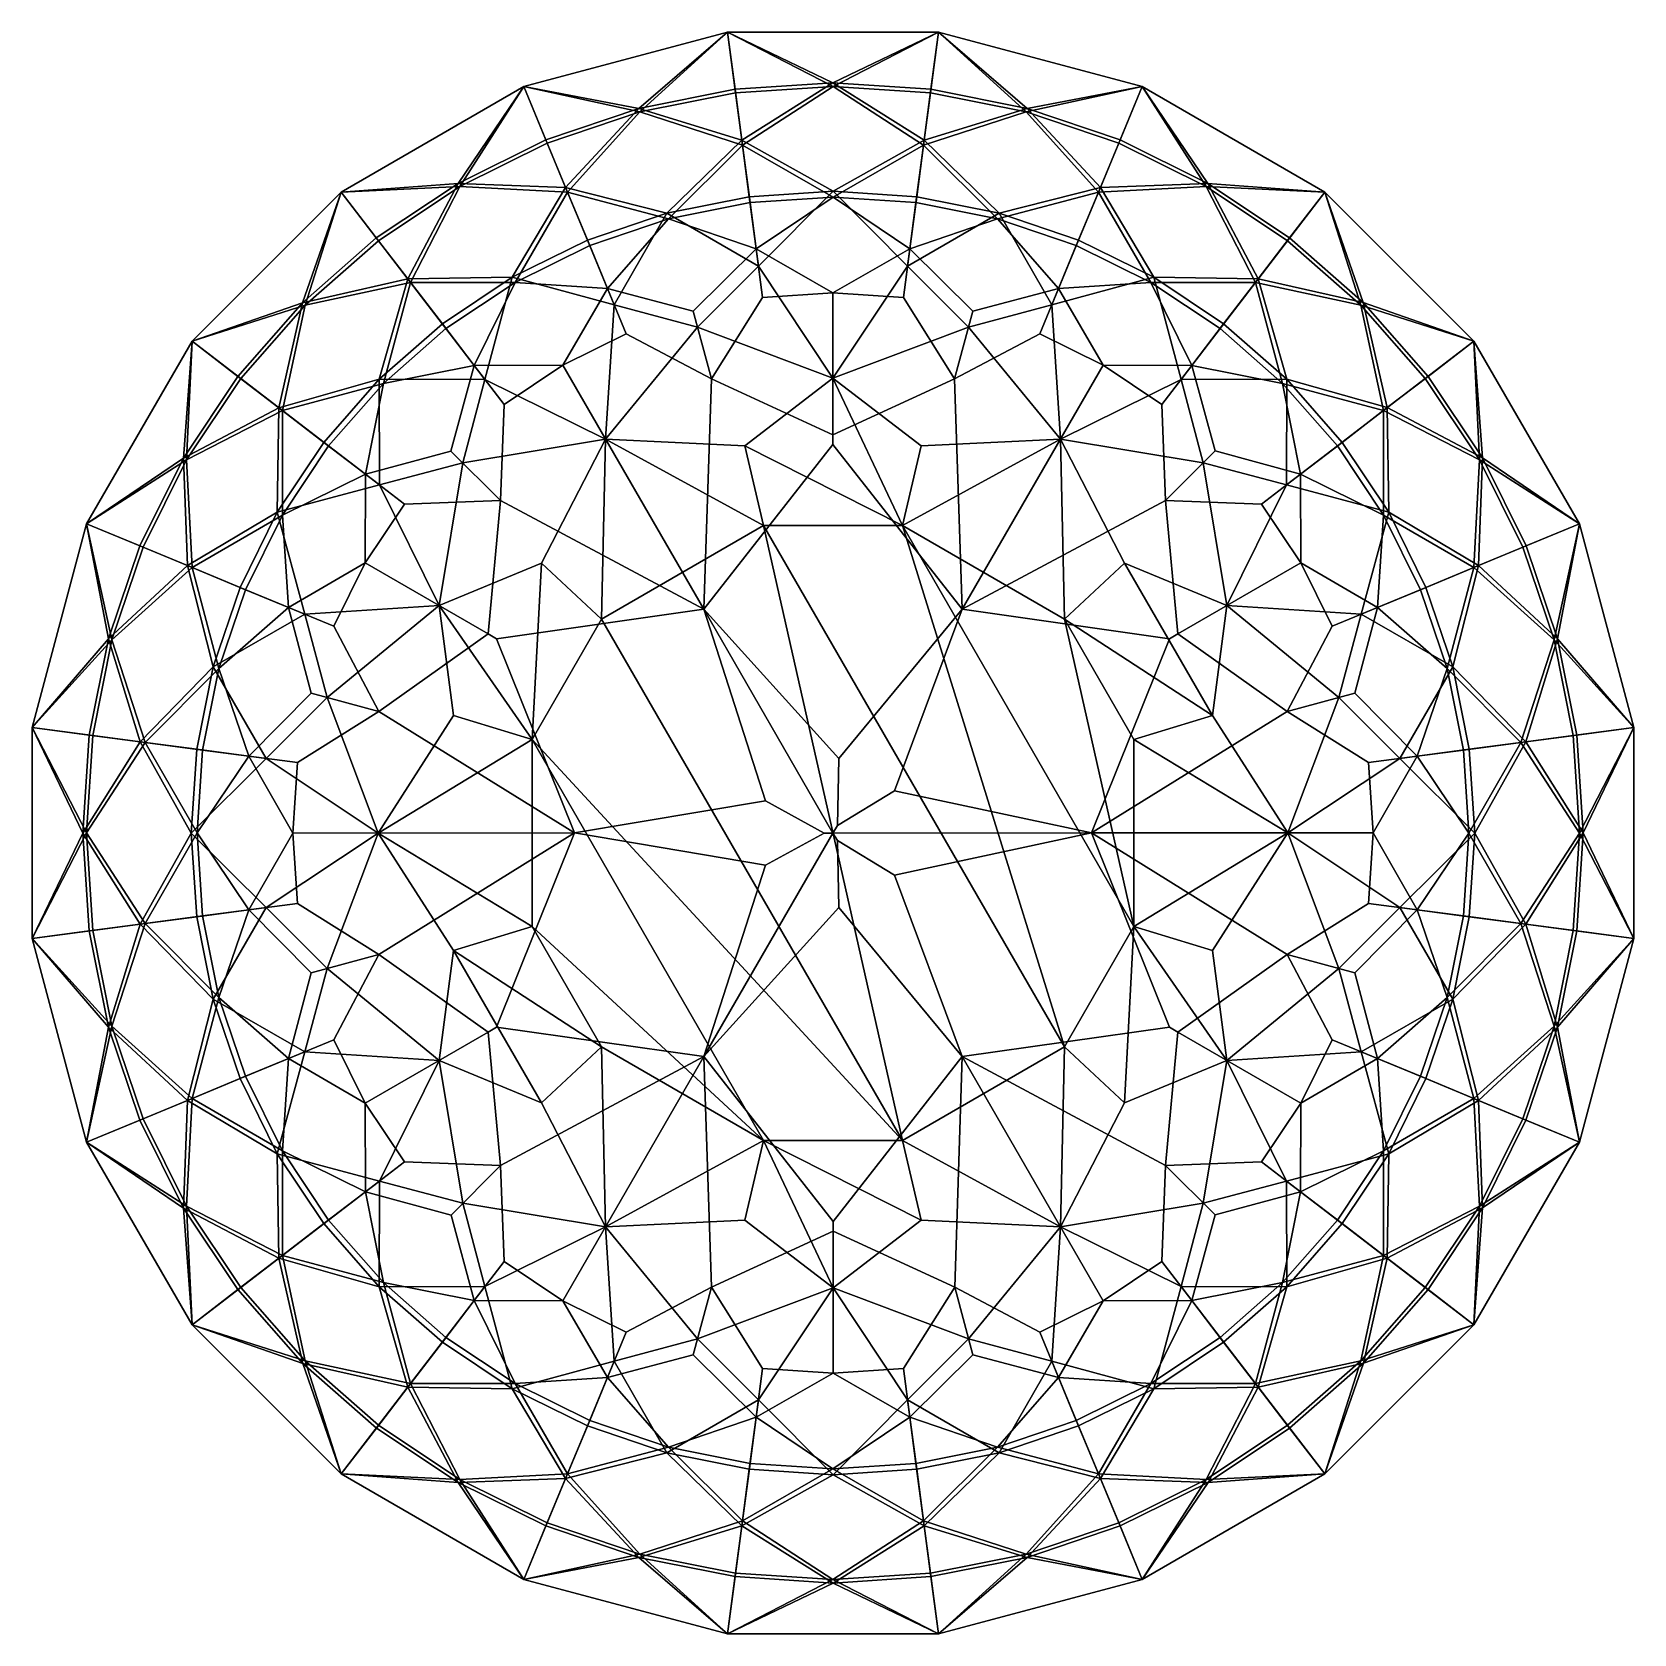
# Model space of a CAD drawing. Extents: x -1.74 to -0.37, y -0.68 to 0.68.
import ezdxf

# ---------------------------------------------------------------- set-up
doc = ezdxf.new("R2010")
doc.units = 0
doc.layers.add('Cylinder4', color=15, linetype='CONTINUOUS')

msp = doc.modelspace()

# ---------------------------------------------------------------- linework, layer by layer
at = {"layer": 'Cylinder4', "color": 0}
for points in [[(-1.318884, 0.637855, 0.669455), (-1.144791, 0.684504, 0.669455), (-1.144791, 0.684504, 0.686345), (-1.318884, 0.637855, 0.686345)], [(-1.2198, 0.61629, 0.557968), (-1.144791, 0.684504, 0.669455), (-1.318884, 0.637855, 0.669455)], [(-1.220642, 0.619139, 0.746226), (-1.318884, 0.637855, 0.686345), (-1.144791, 0.684504, 0.686345)], [(-1.138354, 0.635607, 0.746129), (-1.220642, 0.619139, 0.746226), (-1.144791, 0.684504, 0.686345)], [(-1.137953, 0.63257, 0.55797), (-1.144791, 0.684504, 0.669455), (-1.2198, 0.61629, 0.557968)], [(-1.144791, 0.684504, 0.669455), (-0.964556, 0.684506, 0.669455), (-0.964556, 0.684506, 0.686344), (-1.144791, 0.684504, 0.686345)], [(-1.144791, 0.684504, 0.669455), (-1.054667, 0.638029, 0.557969), (-0.964556, 0.684506, 0.669455)], [(-1.054743, 0.640999, 0.746226), (-1.144791, 0.684504, 0.686345), (-0.964556, 0.684506, 0.686344)], [(-1.054667, 0.638029, 0.557969), (-1.144791, 0.684504, 0.669455), (-1.137953, 0.63257, 0.55797)], [(-1.054743, 0.640999, 0.746226), (-1.138354, 0.635607, 0.746129), (-1.144791, 0.684504, 0.686345)], [(-0.970996, 0.635603, 0.746134), (-1.054743, 0.640999, 0.746226), (-0.964556, 0.684506, 0.686344)], [(-0.971393, 0.632571, 0.557969), (-0.964556, 0.684506, 0.669455), (-1.054667, 0.638029, 0.557969)], [(-0.889531, 0.616287, 0.557967), (-0.964556, 0.684506, 0.669455), (-0.971393, 0.632571, 0.557969)], [(-0.888835, 0.619175, 0.746226), (-0.970996, 0.635603, 0.746134), (-0.964556, 0.684506, 0.686344)], [(-0.964556, 0.684506, 0.669455), (-0.790463, 0.637859, 0.669455), (-0.790463, 0.637859, 0.686344), (-0.964556, 0.684506, 0.686344)], [(-0.964556, 0.684506, 0.669455), (-0.889531, 0.616287, 0.557967), (-0.790463, 0.637859, 0.669455)], [(-0.888835, 0.619175, 0.746226), (-0.964556, 0.684506, 0.686344), (-0.790463, 0.637859, 0.686344)], [(-1.318884, 0.637855, 0.669455), (-1.474973, 0.547737, 0.669455), (-1.373695, 0.552547, 0.557973)], [(-1.474973, 0.547737, 0.669455), (-1.318884, 0.637855, 0.669455), (-1.318884, 0.637855, 0.686345), (-1.474973, 0.547737, 0.686345)], [(-1.474973, 0.547737, 0.686345), (-1.318884, 0.637855, 0.686345), (-1.375114, 0.555154, 0.746227)], [(-1.300008, 0.592287, 0.746134), (-1.375114, 0.555154, 0.746227), (-1.318884, 0.637855, 0.686345)], [(-1.298838, 0.589462, 0.557975), (-1.318884, 0.637855, 0.669455), (-1.373695, 0.552547, 0.557973)], [(-1.2198, 0.61629, 0.557968), (-1.318884, 0.637855, 0.669455), (-1.298838, 0.589462, 0.557975)], [(-1.220642, 0.619139, 0.746226), (-1.300008, 0.592287, 0.746134), (-1.318884, 0.637855, 0.686345)], [(-1.132612, 0.591986, 0.793541), (-1.220642, 0.619139, 0.746226), (-1.138354, 0.635607, 0.746129)], [(-1.137953, 0.63257, 0.55797), (-1.2198, 0.61629, 0.557968), (-1.132067, 0.587859, 0.472184)], [(-1.054743, 0.640999, 0.746226), (-1.132612, 0.591986, 0.793541), (-1.138354, 0.635607, 0.746129)], [(-1.137953, 0.63257, 0.55797), (-1.132067, 0.587859, 0.472184), (-1.054667, 0.638029, 0.557969)], [(-0.976738, 0.59199, 0.793537), (-1.05467, 0.548406, 0.835611), (-1.132612, 0.591986, 0.793541), (-1.054743, 0.640999, 0.746226)], [(-1.132067, 0.587859, 0.472184), (-1.054661, 0.543377, 0.396122), (-0.977279, 0.58786, 0.472185), (-1.054667, 0.638029, 0.557969)], [(-0.976738, 0.59199, 0.793537), (-1.054743, 0.640999, 0.746226), (-0.970996, 0.635603, 0.746134)], [(-0.971393, 0.632571, 0.557969), (-1.054667, 0.638029, 0.557969), (-0.977279, 0.58786, 0.472185)], [(-0.971393, 0.632571, 0.557969), (-0.977279, 0.58786, 0.472185), (-0.889531, 0.616287, 0.557967)], [(-0.888835, 0.619175, 0.746226), (-0.976738, 0.59199, 0.793537), (-0.970996, 0.635603, 0.746134)], [(-0.810507, 0.589465, 0.557973), (-0.790463, 0.637859, 0.669455), (-0.889531, 0.616287, 0.557967)], [(-0.809342, 0.592287, 0.746137), (-0.888835, 0.619175, 0.746226), (-0.790463, 0.637859, 0.686344)], [(-0.735651, 0.552546, 0.557963), (-0.790463, 0.637859, 0.669455), (-0.810507, 0.589465, 0.557973)], [(-0.734231, 0.555158, 0.746224), (-0.809342, 0.592287, 0.746137), (-0.790463, 0.637859, 0.686344)], [(-0.790463, 0.637859, 0.669455), (-0.634376, 0.547744, 0.669456), (-0.634376, 0.547744, 0.686343), (-0.790463, 0.637859, 0.686344)], [(-0.790463, 0.637859, 0.669455), (-0.735651, 0.552546, 0.557963), (-0.634376, 0.547744, 0.669456)], [(-0.734231, 0.555158, 0.746224), (-0.790463, 0.637859, 0.686344), (-0.634376, 0.547744, 0.686343)], [(-1.220642, 0.619139, 0.746226), (-1.283173, 0.551644, 0.793539), (-1.300008, 0.592287, 0.746134)], [(-1.298838, 0.589462, 0.557975), (-1.281579, 0.547794, 0.47218), (-1.2198, 0.61629, 0.557968)], [(-1.132612, 0.591986, 0.793541), (-1.196611, 0.52972, 0.83561), (-1.283173, 0.551644, 0.793539), (-1.220642, 0.619139, 0.746226)], [(-1.281579, 0.547794, 0.47218), (-1.195296, 0.524863, 0.396118), (-1.132067, 0.587859, 0.472184), (-1.2198, 0.61629, 0.557968)], [(-0.977279, 0.58786, 0.472185), (-0.914023, 0.52486, 0.396123), (-0.827767, 0.547797, 0.472179), (-0.889531, 0.616287, 0.557967)], [(-0.826176, 0.551648, 0.793538), (-0.912731, 0.529718, 0.835611), (-0.976738, 0.59199, 0.793537), (-0.888835, 0.619175, 0.746226)], [(-0.810507, 0.589465, 0.557973), (-0.889531, 0.616287, 0.557967), (-0.827767, 0.547797, 0.472179)], [(-0.826176, 0.551648, 0.793538), (-0.888835, 0.619175, 0.746226), (-0.809342, 0.592287, 0.746137)], [(-1.283173, 0.551644, 0.793539), (-1.375114, 0.555154, 0.746227), (-1.300008, 0.592287, 0.746134)], [(-1.298838, 0.589462, 0.557975), (-1.373695, 0.552547, 0.557973), (-1.281579, 0.547794, 0.47218)], [(-1.196611, 0.52972, 0.83561), (-1.132612, 0.591986, 0.793541), (-1.126256, 0.543712, 0.835613)], [(-1.126256, 0.543712, 0.835613), (-1.132612, 0.591986, 0.793541), (-1.05467, 0.548406, 0.835611)], [(-1.05467, 0.548406, 0.835611), (-0.976738, 0.59199, 0.793537), (-0.983095, 0.54371, 0.835615)], [(-0.983095, 0.54371, 0.835615), (-0.976738, 0.59199, 0.793537), (-0.912731, 0.529718, 0.835611)], [(-0.810507, 0.589465, 0.557973), (-0.827767, 0.547797, 0.472179), (-0.735651, 0.552546, 0.557963)], [(-0.734231, 0.555158, 0.746224), (-0.826176, 0.551648, 0.793538), (-0.809342, 0.592287, 0.746137)], [(-1.195296, 0.524863, 0.396118), (-1.125593, 0.538693, 0.396071), (-1.132067, 0.587859, 0.472184)], [(-1.125593, 0.538693, 0.396071), (-1.054661, 0.543377, 0.396122), (-1.132067, 0.587859, 0.472184)], [(-1.054661, 0.543377, 0.396122), (-0.983751, 0.538696, 0.396074), (-0.977279, 0.58786, 0.472185)], [(-0.983751, 0.538696, 0.396074), (-0.914023, 0.52486, 0.396123), (-0.977279, 0.58786, 0.472185)], [(-1.602416, 0.420293, 0.669455), (-1.505798, 0.451167, 0.55797), (-1.474973, 0.547737, 0.669455)], [(-1.602416, 0.420293, 0.669455), (-1.474973, 0.547737, 0.669455), (-1.474973, 0.547737, 0.686345), (-1.602416, 0.420293, 0.686345)], [(-1.507983, 0.4532, 0.746225), (-1.602416, 0.420293, 0.686345), (-1.474973, 0.547737, 0.686345)], [(-1.444945, 0.508606, 0.746135), (-1.507983, 0.4532, 0.746225), (-1.474973, 0.547737, 0.686345)], [(-1.443083, 0.506178, 0.557968), (-1.474973, 0.547737, 0.669455), (-1.505798, 0.451167, 0.55797)], [(-1.375114, 0.555154, 0.746227), (-1.444945, 0.508606, 0.746135), (-1.474973, 0.547737, 0.686345)], [(-1.373695, 0.552547, 0.557973), (-1.474973, 0.547737, 0.669455), (-1.443083, 0.506178, 0.557968)], [(-1.375114, 0.555154, 0.746227), (-1.418164, 0.473706, 0.79354), (-1.444945, 0.508606, 0.746135)], [(-1.443083, 0.506178, 0.557968), (-1.415631, 0.470402, 0.472185), (-1.373695, 0.552547, 0.557973)], [(-1.328878, 0.474934, 0.83561), (-1.418164, 0.473706, 0.79354), (-1.375114, 0.555154, 0.746227), (-1.283173, 0.551644, 0.793539)], [(-1.281579, 0.547794, 0.47218), (-1.373695, 0.552547, 0.557973), (-1.415631, 0.470402, 0.472185), (-1.326372, 0.470571, 0.396119)], [(-1.328878, 0.474934, 0.83561), (-1.283173, 0.551644, 0.793539), (-1.26454, 0.506659, 0.835612)], [(-1.326372, 0.470571, 0.396119), (-1.262602, 0.501981, 0.396071), (-1.281579, 0.547794, 0.47218)], [(-1.26454, 0.506659, 0.835612), (-1.283173, 0.551644, 0.793539), (-1.196611, 0.52972, 0.83561)], [(-1.262602, 0.501981, 0.396071), (-1.195296, 0.524863, 0.396118), (-1.281579, 0.547794, 0.47218)], [(-1.118458, 0.484485, 0.882035), (-1.126256, 0.543712, 0.835613), (-1.05467, 0.548406, 0.835611)], [(-1.118458, 0.484485, 0.882035), (-1.05467, 0.548406, 0.835611), (-0.990891, 0.484486, 0.882034), (-1.054673, 0.388713, 0.951592)], [(-1.05467, 0.548406, 0.835611), (-0.983095, 0.54371, 0.835615), (-0.990891, 0.484486, 0.882034)], [(-0.914023, 0.52486, 0.396123), (-0.846739, 0.501991, 0.396083), (-0.827767, 0.547797, 0.472179)], [(-0.912731, 0.529718, 0.835611), (-0.826176, 0.551648, 0.793538), (-0.844813, 0.506657, 0.835616)], [(-0.846739, 0.501991, 0.396083), (-0.782973, 0.470575, 0.396122), (-0.827767, 0.547797, 0.472179)], [(-0.844813, 0.506657, 0.835616), (-0.826176, 0.551648, 0.793538), (-0.780465, 0.474929, 0.835613)], [(-0.827767, 0.547797, 0.472179), (-0.782973, 0.470575, 0.396122), (-0.693718, 0.470405, 0.472179), (-0.735651, 0.552546, 0.557963)], [(-0.691185, 0.473714, 0.793537), (-0.780465, 0.474929, 0.835613), (-0.826176, 0.551648, 0.793538), (-0.734231, 0.555158, 0.746224)], [(-0.666262, 0.506187, 0.557975), (-0.634376, 0.547744, 0.669456), (-0.735651, 0.552546, 0.557963)], [(-0.666262, 0.506187, 0.557975), (-0.735651, 0.552546, 0.557963), (-0.693718, 0.470405, 0.472179)], [(-0.664412, 0.508605, 0.746145), (-0.734231, 0.555158, 0.746224), (-0.634376, 0.547744, 0.686343)], [(-0.691185, 0.473714, 0.793537), (-0.734231, 0.555158, 0.746224), (-0.664412, 0.508605, 0.746145)], [(-0.603511, 0.451146, 0.557958), (-0.634376, 0.547744, 0.669456), (-0.666262, 0.506187, 0.557975)], [(-0.601464, 0.453304, 0.746226), (-0.664412, 0.508605, 0.746145), (-0.634376, 0.547744, 0.686343)], [(-0.634376, 0.547744, 0.669456), (-0.50693, 0.4203, 0.669457), (-0.506929, 0.4203, 0.686342), (-0.634376, 0.547744, 0.686343)], [(-0.634376, 0.547744, 0.669456), (-0.603511, 0.451146, 0.557958), (-0.50693, 0.4203, 0.669457)], [(-0.601464, 0.453304, 0.746226), (-0.634376, 0.547744, 0.686343), (-0.506929, 0.4203, 0.686342)], [(-1.196611, 0.52972, 0.83561), (-1.126256, 0.543712, 0.835613), (-1.118458, 0.484485, 0.882035)], [(-1.195296, 0.524863, 0.396118), (-1.12041, 0.499321, 0.341187), (-1.125593, 0.538693, 0.396071)], [(-1.12041, 0.499321, 0.341187), (-1.054661, 0.543377, 0.396122), (-1.125593, 0.538693, 0.396071)], [(-1.054674, 0.461687, 0.294263), (-0.988935, 0.499318, 0.341183), (-1.054661, 0.543377, 0.396122), (-1.12041, 0.499321, 0.341187)], [(-1.054661, 0.543377, 0.396122), (-0.988935, 0.499318, 0.341183), (-0.983751, 0.538696, 0.396074)], [(-0.990891, 0.484486, 0.882034), (-0.983095, 0.54371, 0.835615), (-0.912731, 0.529718, 0.835611)], [(-0.988935, 0.499318, 0.341183), (-0.914023, 0.52486, 0.396123), (-0.983751, 0.538696, 0.396074)], [(-1.241678, 0.451466, 0.882036), (-1.26454, 0.506659, 0.835612), (-1.196611, 0.52972, 0.83561)], [(-1.247405, 0.465292, 0.341187), (-1.195296, 0.524863, 0.396118), (-1.262602, 0.501981, 0.396071)], [(-1.174166, 0.445953, 0.29426), (-1.12041, 0.499321, 0.341187), (-1.195296, 0.524863, 0.396118), (-1.247405, 0.465292, 0.341187)], [(-1.241678, 0.451466, 0.882036), (-1.196611, 0.52972, 0.83561), (-1.118458, 0.484485, 0.882035), (-1.170499, 0.432273, 0.908881)], [(-0.990891, 0.484486, 0.882034), (-0.912731, 0.529718, 0.835611), (-0.86767, 0.451471, 0.882033), (-0.938844, 0.432274, 0.908879)], [(-0.935181, 0.445957, 0.294262), (-0.86194, 0.465292, 0.341185), (-0.914023, 0.52486, 0.396123), (-0.988935, 0.499318, 0.341183)], [(-0.914023, 0.52486, 0.396123), (-0.86194, 0.465292, 0.341185), (-0.846739, 0.501991, 0.396083)], [(-0.912731, 0.529718, 0.835611), (-0.844813, 0.506657, 0.835616), (-0.86767, 0.451471, 0.882033)], [(-1.418164, 0.473706, 0.79354), (-1.507983, 0.4532, 0.746225), (-1.444945, 0.508606, 0.746135)], [(-1.328878, 0.474934, 0.83561), (-1.26454, 0.506659, 0.835612), (-1.241678, 0.451466, 0.882036)], [(-0.86767, 0.451471, 0.882033), (-0.844813, 0.506657, 0.835616), (-0.780465, 0.474929, 0.835613)], [(-0.601464, 0.453304, 0.746226), (-0.691185, 0.473714, 0.793537), (-0.664412, 0.508605, 0.746145)], [(-1.443083, 0.506178, 0.557968), (-1.505798, 0.451167, 0.55797), (-1.415631, 0.470402, 0.472185)], [(-1.326372, 0.470571, 0.396119), (-1.247405, 0.465292, 0.341187), (-1.262602, 0.501981, 0.396071)], [(-1.174166, 0.445953, 0.29426), (-1.158638, 0.388002, 0.227137), (-1.114935, 0.457738, 0.294264), (-1.12041, 0.499321, 0.341187)], [(-1.114935, 0.457738, 0.294264), (-1.054674, 0.461687, 0.294263), (-1.12041, 0.499321, 0.341187)], [(-1.054674, 0.461687, 0.294263), (-0.994408, 0.457747, 0.294272), (-0.988935, 0.499318, 0.341183)], [(-0.988935, 0.499318, 0.341183), (-0.994408, 0.457747, 0.294272), (-0.950706, 0.388011, 0.227146), (-0.935181, 0.445957, 0.294262)], [(-0.86194, 0.465292, 0.341185), (-0.782973, 0.470575, 0.396122), (-0.846739, 0.501991, 0.396083)], [(-0.666262, 0.506187, 0.557975), (-0.693718, 0.470405, 0.472179), (-0.603511, 0.451146, 0.557958)], [(-1.118458, 0.484485, 0.882035), (-1.054673, 0.388713, 0.951592), (-1.170499, 0.432273, 0.908881)], [(-0.990891, 0.484486, 0.882034), (-0.938844, 0.432274, 0.908879), (-1.054673, 0.388713, 0.951592)], [(-1.418164, 0.473706, 0.79354), (-1.442467, 0.387777, 0.835607), (-1.528378, 0.363486, 0.793545), (-1.507983, 0.4532, 0.746225)], [(-1.525079, 0.36095, 0.472181), (-1.438896, 0.38423, 0.396124), (-1.415631, 0.470402, 0.472185), (-1.505798, 0.451167, 0.55797)], [(-1.442467, 0.387777, 0.835607), (-1.418164, 0.473706, 0.79354), (-1.388527, 0.435083, 0.835606)], [(-1.438896, 0.38423, 0.396124), (-1.385442, 0.431059, 0.396071), (-1.415631, 0.470402, 0.472185)], [(-1.388527, 0.435083, 0.835606), (-1.418164, 0.473706, 0.79354), (-1.328878, 0.474934, 0.83561)], [(-1.385442, 0.431059, 0.396071), (-1.326372, 0.470571, 0.396119), (-1.415631, 0.470402, 0.472185)], [(-1.352148, 0.387674, 0.882044), (-1.388527, 0.435083, 0.835606), (-1.328878, 0.474934, 0.83561)], [(-1.361264, 0.399551, 0.341183), (-1.326372, 0.470571, 0.396119), (-1.385442, 0.431059, 0.396071)], [(-1.361264, 0.399551, 0.341183), (-1.285517, 0.399831, 0.294261), (-1.247405, 0.465292, 0.341187), (-1.326372, 0.470571, 0.396119)], [(-1.328878, 0.474934, 0.83561), (-1.241678, 0.451466, 0.882036), (-1.24903, 0.336637, 0.951591), (-1.352148, 0.387674, 0.882044)], [(-0.86767, 0.451471, 0.882033), (-0.780465, 0.474929, 0.835613), (-0.757193, 0.387691, 0.882032), (-0.860315, 0.336636, 0.951592)], [(-0.82383, 0.399835, 0.294263), (-0.74808, 0.399558, 0.341188), (-0.782973, 0.470575, 0.396122), (-0.86194, 0.465292, 0.341185)], [(-0.782973, 0.470575, 0.396122), (-0.723897, 0.431073, 0.396087), (-0.693718, 0.470405, 0.472179)], [(-0.782973, 0.470575, 0.396122), (-0.74808, 0.399558, 0.341188), (-0.723897, 0.431073, 0.396087)], [(-0.780465, 0.474929, 0.835613), (-0.691185, 0.473714, 0.793537), (-0.720836, 0.435075, 0.83562)], [(-0.780465, 0.474929, 0.835613), (-0.720836, 0.435075, 0.83562), (-0.757193, 0.387691, 0.882032)], [(-0.723897, 0.431073, 0.396087), (-0.670436, 0.384219, 0.396121), (-0.693718, 0.470405, 0.472179)], [(-0.720836, 0.435075, 0.83562), (-0.691185, 0.473714, 0.793537), (-0.666886, 0.387772, 0.835616)], [(-0.693718, 0.470405, 0.472179), (-0.670436, 0.384219, 0.396121), (-0.584266, 0.360956, 0.472182), (-0.603511, 0.451146, 0.557958)], [(-0.580965, 0.363496, 0.793537), (-0.666886, 0.387772, 0.835616), (-0.691185, 0.473714, 0.793537), (-0.601464, 0.453304, 0.746226)], [(-1.507983, 0.4532, 0.746225), (-1.563277, 0.390264, 0.746144), (-1.602416, 0.420293, 0.686345)], [(-1.507983, 0.4532, 0.746225), (-1.528378, 0.363486, 0.793545), (-1.563277, 0.390264, 0.746144)], [(-1.285517, 0.399831, 0.294261), (-1.231354, 0.426542, 0.294262), (-1.247405, 0.465292, 0.341187)], [(-1.247405, 0.465292, 0.341187), (-1.231354, 0.426542, 0.294262), (-1.158638, 0.388002, 0.227137), (-1.174166, 0.445953, 0.29426)], [(-1.054674, 0.461687, 0.294263), (-1.114935, 0.457738, 0.294264), (-1.158638, 0.388002, 0.227137), (-1.054675, 0.340282, 0.172396)], [(-0.950706, 0.388011, 0.227146), (-0.994408, 0.457747, 0.294272), (-1.054674, 0.461687, 0.294263), (-1.054675, 0.340282, 0.172396)], [(-0.935181, 0.445957, 0.294262), (-0.950706, 0.388011, 0.227146), (-0.877987, 0.426551, 0.29427), (-0.86194, 0.465292, 0.341185)], [(-0.877987, 0.426551, 0.29427), (-0.82383, 0.399835, 0.294263), (-0.86194, 0.465292, 0.341185)], [(-0.546084, 0.390261, 0.74616), (-0.601464, 0.453304, 0.746226), (-0.506929, 0.4203, 0.686342)], [(-0.580965, 0.363496, 0.793537), (-0.601464, 0.453304, 0.746226), (-0.546084, 0.390261, 0.74616)], [(-1.505798, 0.451167, 0.55797), (-1.602416, 0.420293, 0.669455), (-1.560858, 0.388405, 0.557971)], [(-1.560858, 0.388405, 0.557971), (-1.525079, 0.36095, 0.472181), (-1.505798, 0.451167, 0.55797)], [(-1.241678, 0.451466, 0.882036), (-1.170499, 0.432273, 0.908881), (-1.24903, 0.336637, 0.951591)], [(-0.86767, 0.451471, 0.882033), (-0.860315, 0.336636, 0.951592), (-0.938844, 0.432274, 0.908879)], [(-0.548487, 0.38841, 0.55797), (-0.50693, 0.4203, 0.669457), (-0.603511, 0.451146, 0.557958)], [(-0.548487, 0.38841, 0.55797), (-0.603511, 0.451146, 0.557958), (-0.584266, 0.360956, 0.472182)], [(-1.442467, 0.387777, 0.835607), (-1.388527, 0.435083, 0.835606), (-1.352148, 0.387674, 0.882044)], [(-1.438896, 0.38423, 0.396124), (-1.361264, 0.399551, 0.341183), (-1.385442, 0.431059, 0.396071)], [(-1.231354, 0.426542, 0.294262), (-1.285517, 0.399831, 0.294261), (-1.165101, 0.191275, 0.052523), (-1.158638, 0.388002, 0.227137)], [(-1.054673, 0.388713, 0.951592), (-1.129959, 0.330963, 0.973126), (-1.24903, 0.336637, 0.951591), (-1.170499, 0.432273, 0.908881)], [(-1.054673, 0.388713, 0.951592), (-0.938844, 0.432274, 0.908879), (-0.860315, 0.336636, 0.951592), (-0.979384, 0.330961, 0.973127)], [(-0.944251, 0.191275, 0.052521), (-0.82383, 0.399835, 0.294263), (-0.877987, 0.426551, 0.29427), (-0.950706, 0.388011, 0.227146)], [(-0.757193, 0.387691, 0.882032), (-0.720836, 0.435075, 0.83562), (-0.666886, 0.387772, 0.835616)], [(-0.74808, 0.399558, 0.341188), (-0.670436, 0.384219, 0.396121), (-0.723897, 0.431073, 0.396087)], [(-1.692533, 0.264205, 0.669456), (-1.607225, 0.319016, 0.557975), (-1.602416, 0.420293, 0.669455)], [(-1.692533, 0.264205, 0.669456), (-1.602416, 0.420293, 0.669455), (-1.602416, 0.420293, 0.686345), (-1.692533, 0.264205, 0.686344)], [(-1.609828, 0.320439, 0.746227), (-1.692533, 0.264205, 0.686344), (-1.602416, 0.420293, 0.686345)], [(-1.563277, 0.390264, 0.746144), (-1.609828, 0.320439, 0.746227), (-1.602416, 0.420293, 0.686345)], [(-1.560858, 0.388405, 0.557971), (-1.602416, 0.420293, 0.669455), (-1.607225, 0.319016, 0.557975)], [(-0.502121, 0.319004, 0.557952), (-0.50693, 0.4203, 0.669457), (-0.548487, 0.38841, 0.55797)], [(-0.499583, 0.320559, 0.746227), (-0.546084, 0.390261, 0.74616), (-0.506929, 0.4203, 0.686342)], [(-0.50693, 0.4203, 0.669457), (-0.416812, 0.264213, 0.669458), (-0.416812, 0.264213, 0.686342), (-0.506929, 0.4203, 0.686342)], [(-0.50693, 0.4203, 0.669457), (-0.502121, 0.319004, 0.557952), (-0.416812, 0.264213, 0.669458)], [(-0.499583, 0.320559, 0.746227), (-0.506929, 0.4203, 0.686342), (-0.416812, 0.264213, 0.686342)], [(-1.381139, 0.326457, 0.294261), (-1.361264, 0.399551, 0.341183), (-1.438896, 0.38423, 0.396124), (-1.45423, 0.306586, 0.341185)], [(-1.381139, 0.326457, 0.294261), (-1.338723, 0.284041, 0.22715), (-1.335737, 0.366284, 0.294269), (-1.361264, 0.399551, 0.341183)], [(-1.335737, 0.366284, 0.294269), (-1.285517, 0.399831, 0.294261), (-1.361264, 0.399551, 0.341183)], [(-1.165101, 0.191275, 0.052523), (-1.285517, 0.399831, 0.294261), (-1.335737, 0.366284, 0.294269), (-1.338723, 0.284041, 0.22715)], [(-0.770628, 0.284045, 0.227146), (-0.773609, 0.366287, 0.294269), (-0.82383, 0.399835, 0.294263), (-0.944251, 0.191275, 0.052521)], [(-0.82383, 0.399835, 0.294263), (-0.773609, 0.366287, 0.294269), (-0.74808, 0.399558, 0.341188)], [(-0.74808, 0.399558, 0.341188), (-0.773609, 0.366287, 0.294269), (-0.770628, 0.284045, 0.227146), (-0.728209, 0.326465, 0.294264)], [(-0.728209, 0.326465, 0.294264), (-0.655114, 0.306591, 0.341186), (-0.670436, 0.384219, 0.396121), (-0.74808, 0.399558, 0.341188)], [(-1.528378, 0.363486, 0.793545), (-1.609828, 0.320439, 0.746227), (-1.563277, 0.390264, 0.746144)], [(-1.560858, 0.388405, 0.557971), (-1.607225, 0.319016, 0.557975), (-1.525079, 0.36095, 0.472181)], [(-1.489767, 0.33386, 0.835597), (-1.528378, 0.363486, 0.793545), (-1.442467, 0.387777, 0.835607)], [(-1.485741, 0.330765, 0.396077), (-1.438896, 0.38423, 0.396124), (-1.525079, 0.36095, 0.472181)], [(-1.442337, 0.297465, 0.882055), (-1.489767, 0.33386, 0.835597), (-1.442467, 0.387777, 0.835607)], [(-1.45423, 0.306586, 0.341185), (-1.438896, 0.38423, 0.396124), (-1.485741, 0.330765, 0.396077)], [(-1.442337, 0.297465, 0.882055), (-1.442467, 0.387777, 0.835607), (-1.352148, 0.387674, 0.882044), (-1.371132, 0.316434, 0.908881)], [(-1.352148, 0.387674, 0.882044), (-1.24903, 0.336637, 0.951591), (-1.371132, 0.316434, 0.908881)], [(-1.165101, 0.191275, 0.052523), (-1.054675, 0.332104, 0.165105), (-1.054675, 0.340282, 0.172396), (-1.158638, 0.388002, 0.227137)], [(-1.054673, 0.388713, 0.951592), (-0.995301, 0.262696, 0.998582), (-1.129959, 0.330963, 0.973126)], [(-1.054675, 0.332104, 0.165105), (-0.944251, 0.191275, 0.052521), (-0.950706, 0.388011, 0.227146), (-1.054675, 0.340282, 0.172396)], [(-0.979384, 0.330961, 0.973127), (-0.995301, 0.262696, 0.998582), (-1.054673, 0.388713, 0.951592)], [(-0.757193, 0.387691, 0.882032), (-0.738223, 0.316443, 0.90888), (-0.860315, 0.336636, 0.951592)], [(-0.757193, 0.387691, 0.882032), (-0.666886, 0.387772, 0.835616), (-0.66699, 0.297486, 0.882034), (-0.738223, 0.316443, 0.90888)], [(-0.670436, 0.384219, 0.396121), (-0.623596, 0.330775, 0.39609), (-0.584266, 0.360956, 0.472182)], [(-0.670436, 0.384219, 0.396121), (-0.655114, 0.306591, 0.341186), (-0.623596, 0.330775, 0.39609)], [(-0.666886, 0.387772, 0.835616), (-0.619604, 0.333848, 0.835619), (-0.66699, 0.297486, 0.882034)], [(-0.666886, 0.387772, 0.835616), (-0.580965, 0.363496, 0.793537), (-0.619604, 0.333848, 0.835619)], [(-0.548487, 0.38841, 0.55797), (-0.584266, 0.360956, 0.472182), (-0.502121, 0.319004, 0.557952)], [(-0.499583, 0.320559, 0.746227), (-0.580965, 0.363496, 0.793537), (-0.546084, 0.390261, 0.74616)], [(-1.528378, 0.363486, 0.793545), (-1.529617, 0.274201, 0.835605), (-1.606316, 0.228497, 0.793544), (-1.609828, 0.320439, 0.746227)], [(-1.602474, 0.226901, 0.472185), (-1.525249, 0.271697, 0.396125), (-1.525079, 0.36095, 0.472181), (-1.607225, 0.319016, 0.557975)], [(-1.529617, 0.274201, 0.835605), (-1.528378, 0.363486, 0.793545), (-1.489767, 0.33386, 0.835597)], [(-1.525249, 0.271697, 0.396125), (-1.485741, 0.330765, 0.396077), (-1.525079, 0.36095, 0.472181)], [(-0.623596, 0.330775, 0.39609), (-0.584085, 0.27168, 0.39612), (-0.584266, 0.360956, 0.472182)], [(-0.619604, 0.333848, 0.835619), (-0.580965, 0.363496, 0.793537), (-0.579737, 0.274197, 0.835614)], [(-0.584266, 0.360956, 0.472182), (-0.584085, 0.27168, 0.39612), (-0.506871, 0.226908, 0.472183), (-0.502121, 0.319004, 0.557952)], [(-0.503029, 0.228506, 0.79354), (-0.579737, 0.274197, 0.835614), (-0.580965, 0.363496, 0.793537), (-0.499583, 0.320559, 0.746227)], [(-1.529617, 0.274201, 0.835605), (-1.489767, 0.33386, 0.835597), (-1.442337, 0.297465, 0.882055)], [(-1.525249, 0.271697, 0.396125), (-1.45423, 0.306586, 0.341185), (-1.485741, 0.330765, 0.396077)], [(-1.303652, 0.230681, 0.973126), (-1.391315, 0.194355, 0.95159), (-1.371132, 0.316434, 0.908881), (-1.24903, 0.336637, 0.951591)], [(-1.252484, 0.182758, 0.998585), (-1.303652, 0.230681, 0.973126), (-1.24903, 0.336637, 0.951591)], [(-1.252484, 0.182758, 0.998585), (-1.24903, 0.336637, 0.951591), (-1.11404, 0.262692, 0.998584)], [(-1.24903, 0.336637, 0.951591), (-1.129959, 0.330963, 0.973126), (-1.11404, 0.262692, 0.998584)], [(-1.054675, 0.332104, 0.165105), (-1.165101, 0.191275, 0.052523), (-1.049778, 0.06362, -0.04953), (-0.944251, 0.191275, 0.052521)], [(-0.995301, 0.262696, 0.998582), (-1.11404, 0.262692, 0.998584), (-1.129959, 0.330963, 0.973126)], [(-0.995301, 0.262696, 0.998582), (-0.979384, 0.330961, 0.973127), (-0.860315, 0.336636, 0.951592)], [(-0.995301, 0.262696, 0.998582), (-0.860315, 0.336636, 0.951592), (-0.856854, 0.182758, 0.998584)], [(-0.860315, 0.336636, 0.951592), (-0.738223, 0.316443, 0.90888), (-0.71804, 0.194353, 0.951595), (-0.80569, 0.230677, 0.973127)], [(-0.860315, 0.336636, 0.951592), (-0.80569, 0.230677, 0.973127), (-0.856854, 0.182758, 0.998584)], [(-0.66699, 0.297486, 0.882034), (-0.619604, 0.333848, 0.835619), (-0.579737, 0.274197, 0.835614)], [(-0.655114, 0.306591, 0.341186), (-0.584085, 0.27168, 0.39612), (-0.623596, 0.330775, 0.39609)], [(-1.609828, 0.320439, 0.746227), (-1.646945, 0.245325, 0.746155), (-1.692533, 0.264205, 0.686344)], [(-1.607225, 0.319016, 0.557975), (-1.692533, 0.264205, 0.669456), (-1.644136, 0.244158, 0.557967)], [(-1.609828, 0.320439, 0.746227), (-1.606316, 0.228497, 0.793544), (-1.646945, 0.245325, 0.746155)], [(-1.644136, 0.244158, 0.557967), (-1.602474, 0.226901, 0.472185), (-1.607225, 0.319016, 0.557975)], [(-1.45423, 0.306586, 0.341185), (-1.420963, 0.28106, 0.294272), (-1.338723, 0.284041, 0.22715), (-1.381139, 0.326457, 0.294261)], [(-1.442337, 0.297465, 0.882055), (-1.371132, 0.316434, 0.908881), (-1.391315, 0.194355, 0.95159)], [(-0.728209, 0.326465, 0.294264), (-0.770628, 0.284045, 0.227146), (-0.68838, 0.281064, 0.294273), (-0.655114, 0.306591, 0.341186)], [(-0.66699, 0.297486, 0.882034), (-0.71804, 0.194353, 0.951595), (-0.738223, 0.316443, 0.90888)], [(-0.465209, 0.244165, 0.557965), (-0.502121, 0.319004, 0.557952), (-0.506871, 0.226908, 0.472183)], [(-0.503029, 0.228506, 0.79354), (-0.499583, 0.320559, 0.746227), (-0.462416, 0.245328, 0.746171)], [(-0.465209, 0.244165, 0.557965), (-0.416812, 0.264213, 0.669458), (-0.502121, 0.319004, 0.557952)], [(-0.462416, 0.245328, 0.746171), (-0.499583, 0.320559, 0.746227), (-0.416812, 0.264213, 0.686342)], [(-1.454507, 0.23084, 0.294261), (-1.45423, 0.306586, 0.341185), (-1.525249, 0.271697, 0.396125), (-1.519968, 0.192726, 0.341187)], [(-1.454507, 0.23084, 0.294261), (-1.420963, 0.28106, 0.294272), (-1.45423, 0.306586, 0.341185)], [(-0.68838, 0.281064, 0.294273), (-0.654838, 0.230848, 0.294263), (-0.655114, 0.306591, 0.341186)], [(-0.654838, 0.230848, 0.294263), (-0.589378, 0.192731, 0.341184), (-0.584085, 0.27168, 0.39612), (-0.655114, 0.306591, 0.341186)], [(-1.506121, 0.186996, 0.882052), (-1.529617, 0.274201, 0.835605), (-1.442337, 0.297465, 0.882055), (-1.391315, 0.194355, 0.95159)], [(-0.66699, 0.297486, 0.882034), (-0.579737, 0.274197, 0.835614), (-0.603203, 0.187012, 0.882033), (-0.71804, 0.194353, 0.951595)], [(-1.561344, 0.20987, 0.835604), (-1.606316, 0.228497, 0.793544), (-1.529617, 0.274201, 0.835605)], [(-1.506121, 0.186996, 0.882052), (-1.561344, 0.20987, 0.835604), (-1.529617, 0.274201, 0.835605)], [(-1.338723, 0.284041, 0.22715), (-1.420963, 0.28106, 0.294272), (-1.454507, 0.23084, 0.294261), (-1.349346, 0.170132, 0.172376)], [(-1.342292, 0.166059, 0.165114), (-1.165101, 0.191275, 0.052523), (-1.338723, 0.284041, 0.22715), (-1.349346, 0.170132, 0.172376)], [(-0.944251, 0.191275, 0.052521), (-0.767071, 0.166057, 0.165099), (-0.76001, 0.170133, 0.172367), (-0.770628, 0.284045, 0.227146)], [(-0.76001, 0.170133, 0.172367), (-0.654838, 0.230848, 0.294263), (-0.68838, 0.281064, 0.294273), (-0.770628, 0.284045, 0.227146)], [(-0.579737, 0.274197, 0.835614), (-0.548022, 0.20987, 0.835619), (-0.603203, 0.187012, 0.882033)], [(-0.579737, 0.274197, 0.835614), (-0.503029, 0.228506, 0.79354), (-0.548022, 0.20987, 0.835619)], [(-1.739181, 0.090113, 0.669457), (-1.670963, 0.165136, 0.557969), (-1.692533, 0.264205, 0.669456)], [(-1.739181, 0.090113, 0.669457), (-1.692533, 0.264205, 0.669456), (-1.692533, 0.264205, 0.686344), (-1.739181, 0.090113, 0.686344)], [(-1.673849, 0.165833, 0.746227), (-1.739181, 0.090113, 0.686344), (-1.692533, 0.264205, 0.686344)], [(-1.644136, 0.244158, 0.557967), (-1.692533, 0.264205, 0.669456), (-1.670963, 0.165136, 0.557969)], [(-1.646945, 0.245325, 0.746155), (-1.673849, 0.165833, 0.746227), (-1.692533, 0.264205, 0.686344)], [(-1.556662, 0.207924, 0.396077), (-1.525249, 0.271697, 0.396125), (-1.602474, 0.226901, 0.472185)], [(-1.519968, 0.192726, 0.341187), (-1.525249, 0.271697, 0.396125), (-1.556662, 0.207924, 0.396077)], [(-1.11404, 0.262692, 0.998584), (-0.9953, -0.262704, 0.998581), (-1.252484, 0.182758, 0.998585)], [(-0.995301, 0.262696, 0.998582), (-0.856849, -0.182764, 0.998582), (-1.11404, 0.262692, 0.998584)], [(-0.856849, -0.182764, 0.998582), (-0.9953, -0.262704, 0.998581), (-1.11404, 0.262692, 0.998584)], [(-0.797475, -0.079941, 0.99858), (-0.856849, -0.182764, 0.998582), (-0.995301, 0.262696, 0.998582)], [(-0.856854, 0.182758, 0.998584), (-0.797475, -0.079941, 0.99858), (-0.995301, 0.262696, 0.998582)], [(-0.584085, 0.27168, 0.39612), (-0.589378, 0.192731, 0.341184), (-0.552669, 0.207936, 0.396097)], [(-0.584085, 0.27168, 0.39612), (-0.552669, 0.207936, 0.396097), (-0.506871, 0.226908, 0.472183)], [(-0.438386, 0.165125, 0.557948), (-0.416812, 0.264213, 0.669458), (-0.465209, 0.244165, 0.557965)], [(-0.435532, 0.165966, 0.74623), (-0.462416, 0.245328, 0.746171), (-0.416812, 0.264213, 0.686342)], [(-0.416812, 0.264213, 0.669458), (-0.438386, 0.165125, 0.557948), (-0.370162, 0.090121, 0.669459)], [(-0.435532, 0.165966, 0.74623), (-0.416812, 0.264213, 0.686342), (-0.370162, 0.090121, 0.686342)], [(-0.416812, 0.264213, 0.669458), (-0.370162, 0.090121, 0.669459), (-0.370162, 0.090121, 0.686342), (-0.416812, 0.264213, 0.686342)], [(-1.606316, 0.228497, 0.793544), (-1.673849, 0.165833, 0.746227), (-1.646945, 0.245325, 0.746155)], [(-1.644136, 0.244158, 0.557967), (-1.670963, 0.165136, 0.557969), (-1.602474, 0.226901, 0.472185)], [(-0.465209, 0.244165, 0.557965), (-0.506871, 0.226908, 0.472183), (-0.438386, 0.165125, 0.557948)], [(-0.435532, 0.165966, 0.74623), (-0.503029, 0.228506, 0.79354), (-0.462416, 0.245328, 0.746171)], [(-1.606316, 0.228497, 0.793544), (-1.584403, 0.14193, 0.835605), (-1.646655, 0.077936, 0.793548), (-1.673849, 0.165833, 0.746227)], [(-1.642534, 0.077389, 0.472182), (-1.579537, 0.140643, 0.396126), (-1.602474, 0.226901, 0.472185), (-1.670963, 0.165136, 0.557969)], [(-1.584403, 0.14193, 0.835605), (-1.606316, 0.228497, 0.793544), (-1.561344, 0.20987, 0.835604)], [(-1.579537, 0.140643, 0.396126), (-1.556662, 0.207924, 0.396077), (-1.602474, 0.226901, 0.472185)], [(-1.481223, 0.176677, 0.294267), (-1.454507, 0.23084, 0.294261), (-1.519968, 0.192726, 0.341187)], [(-1.349346, 0.170132, 0.172376), (-1.454507, 0.23084, 0.294261), (-1.481223, 0.176677, 0.294267), (-1.442691, 0.103962, 0.227152)], [(-1.303652, 0.230681, 0.973126), (-1.31186, 0.079928, 0.998582), (-1.391315, 0.194355, 0.95159)], [(-1.252484, 0.182758, 0.998585), (-1.31186, 0.079928, 0.998582), (-1.303652, 0.230681, 0.973126)], [(-0.80569, 0.230677, 0.973127), (-0.730406, 0.100282, 0.973127), (-0.856854, 0.182758, 0.998584)], [(-0.71804, 0.194353, 0.951595), (-0.730406, 0.100282, 0.973127), (-0.80569, 0.230677, 0.973127)], [(-0.666656, 0.103969, 0.227149), (-0.628115, 0.176685, 0.294273), (-0.654838, 0.230848, 0.294263), (-0.76001, 0.170133, 0.172367)], [(-0.654838, 0.230848, 0.294263), (-0.628115, 0.176685, 0.294273), (-0.589378, 0.192731, 0.341184)], [(-0.552669, 0.207936, 0.396097), (-0.529805, 0.140624, 0.396118), (-0.506871, 0.226908, 0.472183)], [(-0.548022, 0.20987, 0.835619), (-0.503029, 0.228506, 0.79354), (-0.524953, 0.141934, 0.835614)], [(-0.506871, 0.226908, 0.472183), (-0.529805, 0.140624, 0.396118), (-0.466809, 0.077396, 0.472183), (-0.438386, 0.165125, 0.557948)], [(-0.462687, 0.077944, 0.793543), (-0.524953, 0.141934, 0.835614), (-0.503029, 0.228506, 0.79354), (-0.435532, 0.165966, 0.74623)], [(-1.584403, 0.14193, 0.835605), (-1.561344, 0.20987, 0.835604), (-1.506121, 0.186996, 0.882052)], [(-1.579537, 0.140643, 0.396126), (-1.519968, 0.192726, 0.341187), (-1.556662, 0.207924, 0.396077)], [(-0.603203, 0.187012, 0.882033), (-0.548022, 0.20987, 0.835619), (-0.524953, 0.141934, 0.835614)], [(-0.589378, 0.192731, 0.341184), (-0.529805, 0.140624, 0.396118), (-0.552669, 0.207936, 0.396097)], [(-1.500631, 0.119487, 0.294262), (-1.519968, 0.192726, 0.341187), (-1.579537, 0.140643, 0.396126), (-1.553993, 0.065732, 0.341183)], [(-1.500631, 0.119487, 0.294262), (-1.442691, 0.103962, 0.227152), (-1.481223, 0.176677, 0.294267), (-1.519968, 0.192726, 0.341187)], [(-1.506121, 0.186996, 0.882052), (-1.391315, 0.194355, 0.95159), (-1.486959, 0.115817, 0.908875)], [(-1.443392, -0.000005, 0.951589), (-1.486959, 0.115817, 0.908875), (-1.391315, 0.194355, 0.95159), (-1.378944, 0.100277, 0.973125)], [(-1.31186, 0.079928, 0.998582), (-1.378944, 0.100277, 0.973125), (-1.391315, 0.194355, 0.95159)], [(-0.730406, 0.100282, 0.973127), (-0.71804, 0.194353, 0.951595), (-0.622398, 0.115822, 0.908882), (-0.665966, -0.000001, 0.951598)], [(-0.603203, 0.187012, 0.882033), (-0.622398, 0.115822, 0.908882), (-0.71804, 0.194353, 0.951595)], [(-0.589378, 0.192731, 0.341184), (-0.628115, 0.176685, 0.294273), (-0.666656, 0.103969, 0.227149), (-0.608713, 0.119497, 0.294264)], [(-0.608713, 0.119497, 0.294264), (-0.55535, 0.065737, 0.341184), (-0.529805, 0.140624, 0.396118), (-0.589378, 0.192731, 0.341184)], [(-1.539143, 0.063783, 0.882048), (-1.584403, 0.14193, 0.835605), (-1.506121, 0.186996, 0.882052), (-1.486959, 0.115817, 0.908875)], [(-1.165101, 0.191275, 0.052523), (-1.342292, 0.166059, 0.165114), (-1.275446, 0.00001, 0.052442), (-1.112221, 0.027579, -0.049527)], [(-1.252484, 0.182758, 0.998585), (-0.9953, -0.262704, 0.998581), (-1.31186, 0.079928, 0.998582)], [(-1.165101, 0.191275, 0.052523), (-1.054679, -0.000013, -0.083386), (-1.050941, 0.006462, -0.080825), (-1.049778, 0.06362, -0.04953)], [(-1.054679, -0.000013, -0.083386), (-1.165101, 0.191275, 0.052523), (-1.112221, 0.027579, -0.049527), (-1.06211, -0.000011, -0.08084)], [(-0.944251, 0.191275, 0.052521), (-1.049778, 0.06362, -0.04953), (-1.050941, 0.006462, -0.080825), (-1.00202, 0.036048, -0.04953)], [(-0.833878, 0.000015, 0.052467), (-0.767071, 0.166057, 0.165099), (-0.944251, 0.191275, 0.052521), (-1.00202, 0.036048, -0.04953)], [(-0.730406, 0.100282, 0.973127), (-0.797477, 0.079935, 0.99858), (-0.856854, 0.182758, 0.998584)], [(-0.797477, 0.079935, 0.99858), (-0.797475, -0.079941, 0.99858), (-0.856854, 0.182758, 0.998584)], [(-0.603203, 0.187012, 0.882033), (-0.524953, 0.141934, 0.835614), (-0.570189, 0.06379, 0.882037), (-0.622398, 0.115822, 0.908882)], [(-1.673849, 0.165833, 0.746227), (-1.690255, 0.083675, 0.74616), (-1.739181, 0.090113, 0.686344)], [(-1.670963, 0.165136, 0.557969), (-1.739181, 0.090113, 0.669457), (-1.687243, 0.083275, 0.557964)], [(-1.673849, 0.165833, 0.746227), (-1.646655, 0.077936, 0.793548), (-1.690255, 0.083675, 0.74616)], [(-1.687243, 0.083275, 0.557964), (-1.642534, 0.077389, 0.472182), (-1.670963, 0.165136, 0.557969)], [(-1.275446, 0.00001, 0.052442), (-1.342292, 0.166059, 0.165114), (-1.349346, 0.170132, 0.172376), (-1.442691, 0.103962, 0.227152)], [(-0.767071, 0.166057, 0.165099), (-0.833878, 0.000015, 0.052467), (-0.666656, 0.103969, 0.227149), (-0.76001, 0.170133, 0.172367)], [(-0.422102, 0.083282, 0.557961), (-0.438386, 0.165125, 0.557948), (-0.466809, 0.077396, 0.472183)], [(-0.462687, 0.077944, 0.793543), (-0.435532, 0.165966, 0.74623), (-0.419111, 0.08368, 0.746183)], [(-0.422102, 0.083282, 0.557961), (-0.370162, 0.090121, 0.669459), (-0.438386, 0.165125, 0.557948)], [(-0.419111, 0.08368, 0.746183), (-0.435532, 0.165966, 0.74623), (-0.370162, 0.090121, 0.686342)], [(-1.598401, 0.071585, 0.835601), (-1.646655, 0.077936, 0.793548), (-1.584403, 0.14193, 0.835605)], [(-1.593382, 0.070917, 0.396089), (-1.579537, 0.140643, 0.396126), (-1.642534, 0.077389, 0.472182)], [(-1.539143, 0.063783, 0.882048), (-1.598401, 0.071585, 0.835601), (-1.584403, 0.14193, 0.835605)], [(-1.553993, 0.065732, 0.341183), (-1.579537, 0.140643, 0.396126), (-1.593382, 0.070917, 0.396089)], [(-0.524953, 0.141934, 0.835614), (-0.510966, 0.071589, 0.835617), (-0.570189, 0.06379, 0.882037)], [(-0.529805, 0.140624, 0.396118), (-0.55535, 0.065737, 0.341184), (-0.515953, 0.070924, 0.396102)], [(-0.529805, 0.140624, 0.396118), (-0.515953, 0.070924, 0.396102), (-0.466809, 0.077396, 0.472183)], [(-0.524953, 0.141934, 0.835614), (-0.462687, 0.077944, 0.793543), (-0.510966, 0.071589, 0.835617)], [(-1.553993, 0.065732, 0.341183), (-1.512427, 0.060259, 0.294278), (-1.442691, 0.103962, 0.227152), (-1.500631, 0.119487, 0.294262)], [(-1.539143, 0.063783, 0.882048), (-1.486959, 0.115817, 0.908875), (-1.443392, -0.000005, 0.951589)], [(-0.608713, 0.119497, 0.294264), (-0.666656, 0.103969, 0.227149), (-0.596917, 0.060264, 0.294277), (-0.55535, 0.065737, 0.341184)], [(-0.570189, 0.06379, 0.882037), (-0.665966, -0.000001, 0.951598), (-0.622398, 0.115822, 0.908882)], [(-1.442691, 0.103962, 0.227152), (-1.512427, 0.060259, 0.294278), (-1.516363, -0.000006, 0.294264), (-1.275446, 0.00001, 0.052442)], [(-1.443392, -0.000005, 0.951589), (-1.378944, 0.100277, 0.973125), (-1.31186, 0.079928, 0.998582)], [(-0.833878, 0.000015, 0.052467), (-0.592981, 0.000004, 0.294263), (-0.596917, 0.060264, 0.294277), (-0.666656, 0.103969, 0.227149)], [(-0.797477, 0.079935, 0.99858), (-0.730406, 0.100282, 0.973127), (-0.665966, -0.000001, 0.951598)], [(-1.739181, -0.090122, 0.669458), (-1.692702, 0.000001, 0.557964), (-1.739181, 0.090113, 0.669457)], [(-1.687243, 0.083275, 0.557964), (-1.739181, 0.090113, 0.669457), (-1.692702, 0.000001, 0.557964)], [(-1.739181, -0.090122, 0.669458), (-1.739181, 0.090113, 0.669457), (-1.739181, 0.090113, 0.686344), (-1.739181, -0.090122, 0.686343)], [(-1.695673, -0.000072, 0.746228), (-1.739181, -0.090122, 0.686343), (-1.739181, 0.090113, 0.686344)], [(-1.690255, 0.083675, 0.74616), (-1.695673, -0.000072, 0.746228), (-1.739181, 0.090113, 0.686344)], [(-1.646655, 0.077936, 0.793548), (-1.695673, -0.000072, 0.746228), (-1.690255, 0.083675, 0.74616)], [(-1.687243, 0.083275, 0.557964), (-1.692702, 0.000001, 0.557964), (-1.642534, 0.077389, 0.472182)], [(-0.422102, 0.083282, 0.557961), (-0.466809, 0.077396, 0.472183), (-0.416651, -0.00001, 0.557941)], [(-0.413673, 0.000067, 0.74623), (-0.462687, 0.077944, 0.793543), (-0.419111, 0.08368, 0.746183)], [(-0.416651, -0.00001, 0.557941), (-0.370162, 0.090121, 0.669459), (-0.422102, 0.083282, 0.557961)], [(-0.413673, 0.000067, 0.74623), (-0.419111, 0.08368, 0.746183), (-0.370162, 0.090121, 0.686342)], [(-0.370162, 0.090121, 0.669459), (-0.416651, -0.00001, 0.557941), (-0.370162, -0.090112, 0.669459)], [(-0.413673, 0.000067, 0.74623), (-0.370162, 0.090121, 0.686342), (-0.370162, -0.090113, 0.686343)], [(-0.370162, 0.090121, 0.669459), (-0.370162, -0.090112, 0.669459), (-0.370162, -0.090113, 0.686343), (-0.370162, 0.090121, 0.686342)], [(-1.646655, 0.077936, 0.793548), (-1.603089, -0.000012, 0.835605), (-1.646653, -0.077935, 0.79355), (-1.695673, -0.000072, 0.746228)], [(-1.642533, -0.077398, 0.472181), (-1.598055, 0.000005, 0.396126), (-1.642534, 0.077389, 0.472182), (-1.692702, 0.000001, 0.557964)], [(-1.603089, -0.000012, 0.835605), (-1.646655, 0.077936, 0.793548), (-1.598401, 0.071585, 0.835601)], [(-1.598055, 0.000005, 0.396126), (-1.593382, 0.070917, 0.396089), (-1.642534, 0.077389, 0.472182)], [(-1.603089, -0.000012, 0.835605), (-1.598401, 0.071585, 0.835601), (-1.539143, 0.063783, 0.882048)], [(-1.598055, 0.000005, 0.396126), (-1.553993, 0.065732, 0.341183), (-1.593382, 0.070917, 0.396089)], [(-1.311859, -0.079934, 0.998582), (-1.443392, -0.000005, 0.951589), (-1.31186, 0.079928, 0.998582)], [(-1.31186, 0.079928, 0.998582), (-1.114042, -0.262706, 0.99858), (-1.311859, -0.079934, 0.998582)], [(-0.9953, -0.262704, 0.998581), (-1.114042, -0.262706, 0.99858), (-1.31186, 0.079928, 0.998582)], [(-0.797477, 0.079935, 0.99858), (-0.665966, -0.000001, 0.951598), (-0.797475, -0.079941, 0.99858)], [(-0.570189, 0.06379, 0.882037), (-0.510966, 0.071589, 0.835617), (-0.506271, -0.000005, 0.835617)], [(-0.55535, 0.065737, 0.341184), (-0.511293, -0.000011, 0.396118), (-0.515953, 0.070924, 0.396102)], [(-0.515953, 0.070924, 0.396102), (-0.511293, -0.000011, 0.396118), (-0.466809, 0.077396, 0.472183)], [(-0.466809, 0.077396, 0.472183), (-0.511293, -0.000011, 0.396118), (-0.466807, -0.07739, 0.472185), (-0.416651, -0.00001, 0.557941)], [(-0.510966, 0.071589, 0.835617), (-0.462687, 0.077944, 0.793543), (-0.506271, -0.000005, 0.835617)], [(-0.462685, -0.077928, 0.793543), (-0.506271, -0.000005, 0.835617), (-0.462687, 0.077944, 0.793543), (-0.413673, 0.000067, 0.74623)], [(-1.539144, -0.06378, 0.882048), (-1.603089, -0.000012, 0.835605), (-1.539143, 0.063783, 0.882048), (-1.443392, -0.000005, 0.951589)], [(-1.516363, -0.000006, 0.294264), (-1.553993, 0.065732, 0.341183), (-1.598055, 0.000005, 0.396126), (-1.553994, -0.065742, 0.341186)], [(-1.516363, -0.000006, 0.294264), (-1.512427, 0.060259, 0.294278), (-1.553993, 0.065732, 0.341183)], [(-0.570189, 0.06379, 0.882037), (-0.506271, -0.000005, 0.835617), (-0.570185, -0.063776, 0.882036), (-0.665966, -0.000001, 0.951598)], [(-0.596917, 0.060264, 0.294277), (-0.592981, 0.000004, 0.294263), (-0.55535, 0.065737, 0.341184)], [(-0.592981, 0.000004, 0.294263), (-0.555352, -0.065735, 0.341181), (-0.511293, -0.000011, 0.396118), (-0.55535, 0.065737, 0.341184)], [(-1.275446, 0.00001, 0.052442), (-1.11222, -0.027588, -0.049527), (-1.06211, -0.000011, -0.08084), (-1.112221, 0.027579, -0.049527)], [(-1.054679, -0.000013, -0.083386), (-0.833878, 0.000015, 0.052467), (-1.00202, 0.036048, -0.04953), (-1.050941, 0.006462, -0.080825)], [(-1.692702, 0.000001, 0.557964), (-1.739181, -0.090122, 0.669458), (-1.687245, -0.083285, 0.557968)], [(-1.687245, -0.083285, 0.557968), (-1.642533, -0.077398, 0.472181), (-1.692702, 0.000001, 0.557964)], [(-1.593382, -0.070928, 0.39609), (-1.598055, 0.000005, 0.396126), (-1.642533, -0.077398, 0.472181)], [(-1.553994, -0.065742, 0.341186), (-1.598055, 0.000005, 0.396126), (-1.593382, -0.070928, 0.39609)], [(-1.275446, 0.00001, 0.052442), (-1.516363, -0.000006, 0.294264), (-1.512423, -0.06027, 0.294275), (-1.442692, -0.103977, 0.227156)], [(-1.342295, -0.166059, 0.165115), (-1.275446, 0.00001, 0.052442), (-1.442692, -0.103977, 0.227156), (-1.349298, -0.170102, 0.172324)], [(-1.342295, -0.166059, 0.165115), (-1.165032, -0.191141, 0.052393), (-1.11222, -0.027588, -0.049527), (-1.275446, 0.00001, 0.052442)], [(-0.833878, 0.000015, 0.052467), (-1.054679, -0.000013, -0.083386), (-1.05096, -0.006451, -0.080838), (-1.00201, -0.036052, -0.049526)], [(-0.767057, -0.166046, 0.165104), (-0.833878, 0.000015, 0.052467), (-1.00201, -0.036052, -0.049526), (-0.944306, -0.191145, 0.052402)], [(-0.666649, -0.103969, 0.227156), (-0.596914, -0.060264, 0.294279), (-0.592981, 0.000004, 0.294263), (-0.833878, 0.000015, 0.052467)], [(-0.833878, 0.000015, 0.052467), (-0.767057, -0.166046, 0.165104), (-0.760053, -0.170088, 0.172313), (-0.666649, -0.103969, 0.227156)], [(-0.592981, 0.000004, 0.294263), (-0.596914, -0.060264, 0.294279), (-0.555352, -0.065735, 0.341181)], [(-0.462685, -0.077928, 0.793543), (-0.413673, 0.000067, 0.74623), (-0.419121, -0.083664, 0.746196)], [(-0.419121, -0.083664, 0.746196), (-0.413673, 0.000067, 0.74623), (-0.370162, -0.090113, 0.686343)], [(-1.695673, -0.000072, 0.746228), (-1.690246, -0.083675, 0.74617), (-1.739181, -0.090122, 0.686343)], [(-1.695673, -0.000072, 0.746228), (-1.646653, -0.077935, 0.79355), (-1.690246, -0.083675, 0.74617)], [(-1.598405, -0.071581, 0.835599), (-1.646653, -0.077935, 0.79355), (-1.603089, -0.000012, 0.835605)], [(-1.539144, -0.06378, 0.882048), (-1.598405, -0.071581, 0.835599), (-1.603089, -0.000012, 0.835605)], [(-1.512423, -0.06027, 0.294275), (-1.516363, -0.000006, 0.294264), (-1.553994, -0.065742, 0.341186)], [(-1.539144, -0.06378, 0.882048), (-1.443392, -0.000005, 0.951589), (-1.48695, -0.115844, 0.908876)], [(-1.37894, -0.100283, 0.973126), (-1.391309, -0.194363, 0.95159), (-1.48695, -0.115844, 0.908876), (-1.443392, -0.000005, 0.951589)], [(-1.311859, -0.079934, 0.998582), (-1.37894, -0.100283, 0.973126), (-1.443392, -0.000005, 0.951589)], [(-1.165032, -0.191141, 0.052393), (-1.054679, -0.000013, -0.083386), (-1.06211, -0.000011, -0.08084), (-1.11222, -0.027588, -0.049527)], [(-1.054679, -0.000013, -0.083386), (-1.165032, -0.191141, 0.052393), (-1.049784, -0.063637, -0.049525), (-1.05096, -0.006451, -0.080838)], [(-1.05096, -0.006451, -0.080838), (-1.049784, -0.063637, -0.049525), (-0.944306, -0.191145, 0.052402), (-1.00201, -0.036052, -0.049526)], [(-0.665966, -0.000001, 0.951598), (-0.730406, -0.100287, 0.973127), (-0.797475, -0.079941, 0.99858)], [(-0.665966, -0.000001, 0.951598), (-0.6224, -0.11583, 0.908882), (-0.718041, -0.194353, 0.951598), (-0.730406, -0.100287, 0.973127)], [(-0.570185, -0.063776, 0.882036), (-0.6224, -0.11583, 0.908882), (-0.665966, -0.000001, 0.951598)], [(-0.506271, -0.000005, 0.835617), (-0.51097, -0.071571, 0.835623), (-0.570185, -0.063776, 0.882036)], [(-0.511293, -0.000011, 0.396118), (-0.555352, -0.065735, 0.341181), (-0.51595, -0.070922, 0.396105)], [(-0.511293, -0.000011, 0.396118), (-0.51595, -0.070922, 0.396105), (-0.466807, -0.07739, 0.472185)], [(-0.506271, -0.000005, 0.835617), (-0.462685, -0.077928, 0.793543), (-0.51097, -0.071571, 0.835623)], [(-0.422105, -0.083275, 0.557954), (-0.416651, -0.00001, 0.557941), (-0.466807, -0.07739, 0.472185)], [(-0.422105, -0.083275, 0.557954), (-0.370162, -0.090112, 0.669459), (-0.416651, -0.00001, 0.557941)], [(-1.5844, -0.141955, 0.835603), (-1.598405, -0.071581, 0.835599), (-1.539144, -0.06378, 0.882048)], [(-1.57954, -0.140633, 0.396124), (-1.553994, -0.065742, 0.341186), (-1.593382, -0.070928, 0.39609)], [(-1.50613, -0.186997, 0.882046), (-1.5844, -0.141955, 0.835603), (-1.539144, -0.06378, 0.882048), (-1.48695, -0.115844, 0.908876)], [(-1.500631, -0.119501, 0.294264), (-1.553994, -0.065742, 0.341186), (-1.57954, -0.140633, 0.396124), (-1.519963, -0.192735, 0.341182)], [(-1.500631, -0.119501, 0.294264), (-1.442692, -0.103977, 0.227156), (-1.512423, -0.06027, 0.294275), (-1.553994, -0.065742, 0.341186)], [(-1.165032, -0.191141, 0.052393), (-1.054667, -0.332111, 0.165109), (-0.944306, -0.191145, 0.052402), (-1.049784, -0.063637, -0.049525)], [(-0.555352, -0.065735, 0.341181), (-0.596914, -0.060264, 0.294279), (-0.666649, -0.103969, 0.227156), (-0.608714, -0.119491, 0.294261)], [(-0.570185, -0.063776, 0.882036), (-0.524959, -0.141941, 0.835619), (-0.603204, -0.186997, 0.882039), (-0.6224, -0.11583, 0.908882)], [(-0.608714, -0.119491, 0.294261), (-0.58938, -0.192728, 0.34118), (-0.529811, -0.140649, 0.396119), (-0.555352, -0.065735, 0.341181)], [(-0.570185, -0.063776, 0.882036), (-0.51097, -0.071571, 0.835623), (-0.524959, -0.141941, 0.835619)], [(-0.555352, -0.065735, 0.341181), (-0.529811, -0.140649, 0.396119), (-0.51595, -0.070922, 0.396105)], [(-1.646653, -0.077935, 0.79355), (-1.673813, -0.165972, 0.746227), (-1.690246, -0.083675, 0.74617)], [(-1.687245, -0.083285, 0.557968), (-1.670962, -0.165131, 0.557961), (-1.642533, -0.077398, 0.472181)], [(-1.646653, -0.077935, 0.79355), (-1.5844, -0.141955, 0.835603), (-1.60631, -0.228494, 0.793552), (-1.673813, -0.165972, 0.746227)], [(-1.602469, -0.226909, 0.472176), (-1.57954, -0.140633, 0.396124), (-1.642533, -0.077398, 0.472181), (-1.670962, -0.165131, 0.557961)], [(-1.5844, -0.141955, 0.835603), (-1.646653, -0.077935, 0.79355), (-1.598405, -0.071581, 0.835599)], [(-1.57954, -0.140633, 0.396124), (-1.593382, -0.070928, 0.39609), (-1.642533, -0.077398, 0.472181)], [(-1.311859, -0.079934, 0.998582), (-1.252488, -0.182769, 0.998582), (-1.37894, -0.100283, 0.973126)], [(-1.114042, -0.262706, 0.99858), (-1.252488, -0.182769, 0.998582), (-1.311859, -0.079934, 0.998582)], [(-0.797475, -0.079941, 0.99858), (-0.805688, -0.23068, 0.973128), (-0.856849, -0.182764, 0.998582)], [(-0.718041, -0.194353, 0.951598), (-0.805688, -0.23068, 0.973128), (-0.797475, -0.079941, 0.99858)], [(-0.730406, -0.100287, 0.973127), (-0.718041, -0.194353, 0.951598), (-0.797475, -0.079941, 0.99858)], [(-0.51595, -0.070922, 0.396105), (-0.529811, -0.140649, 0.396119), (-0.466807, -0.07739, 0.472185)], [(-0.466807, -0.07739, 0.472185), (-0.529811, -0.140649, 0.396119), (-0.506871, -0.226903, 0.472181), (-0.438399, -0.165142, 0.557931)], [(-0.51097, -0.071571, 0.835623), (-0.462685, -0.077928, 0.793543), (-0.524959, -0.141941, 0.835619)], [(-0.503027, -0.228491, 0.793545), (-0.524959, -0.141941, 0.835619), (-0.462685, -0.077928, 0.793543), (-0.4355, -0.165839, 0.746234)], [(-0.422105, -0.083275, 0.557954), (-0.466807, -0.07739, 0.472185), (-0.438399, -0.165142, 0.557931)], [(-0.4355, -0.165839, 0.746234), (-0.462685, -0.077928, 0.793543), (-0.419121, -0.083664, 0.746196)], [(-1.687245, -0.083285, 0.557968), (-1.739181, -0.090122, 0.669458), (-1.670962, -0.165131, 0.557961)], [(-1.690246, -0.083675, 0.74617), (-1.673813, -0.165972, 0.746227), (-1.739181, -0.090122, 0.686343)], [(-1.692533, -0.264214, 0.669459), (-1.670962, -0.165131, 0.557961), (-1.739181, -0.090122, 0.669458)], [(-1.692533, -0.264214, 0.669459), (-1.739181, -0.090122, 0.669458), (-1.739181, -0.090122, 0.686343), (-1.692533, -0.264214, 0.686342)], [(-1.673813, -0.165972, 0.746227), (-1.692533, -0.264214, 0.686342), (-1.739181, -0.090122, 0.686343)], [(-0.438399, -0.165142, 0.557931), (-0.370162, -0.090112, 0.669459), (-0.422105, -0.083275, 0.557954)], [(-0.370162, -0.090112, 0.669459), (-0.438399, -0.165142, 0.557931), (-0.416809, -0.264206, 0.669461)], [(-0.4355, -0.165839, 0.746234), (-0.419121, -0.083664, 0.746196), (-0.370162, -0.090113, 0.686343)], [(-0.4355, -0.165839, 0.746234), (-0.370162, -0.090113, 0.686343), (-0.416809, -0.264206, 0.686344)], [(-0.370162, -0.090112, 0.669459), (-0.416809, -0.264206, 0.669461), (-0.416809, -0.264206, 0.686344), (-0.370162, -0.090113, 0.686343)], [(-1.519963, -0.192735, 0.341182), (-1.481235, -0.176693, 0.294283), (-1.442692, -0.103977, 0.227156), (-1.500631, -0.119501, 0.294264)], [(-1.442692, -0.103977, 0.227156), (-1.481235, -0.176693, 0.294283), (-1.454505, -0.230852, 0.294263), (-1.349298, -0.170102, 0.172324)], [(-1.37894, -0.100283, 0.973126), (-1.303651, -0.230688, 0.973125), (-1.391309, -0.194363, 0.95159)], [(-1.252488, -0.182769, 0.998582), (-1.303651, -0.230688, 0.973125), (-1.37894, -0.100283, 0.973126)], [(-0.760053, -0.170088, 0.172313), (-0.654835, -0.23084, 0.294261), (-0.628106, -0.176688, 0.294283), (-0.666649, -0.103969, 0.227156)], [(-0.608714, -0.119491, 0.294261), (-0.666649, -0.103969, 0.227156), (-0.628106, -0.176688, 0.294283), (-0.58938, -0.192728, 0.34118)], [(-1.50613, -0.186997, 0.882046), (-1.48695, -0.115844, 0.908876), (-1.391309, -0.194363, 0.95159)], [(-0.603204, -0.186997, 0.882039), (-0.718041, -0.194353, 0.951598), (-0.6224, -0.11583, 0.908882)], [(-1.56135, -0.209869, 0.8356), (-1.60631, -0.228494, 0.793552), (-1.5844, -0.141955, 0.835603)], [(-1.55668, -0.207944, 0.396106), (-1.57954, -0.140633, 0.396124), (-1.602469, -0.226909, 0.472176)], [(-1.50613, -0.186997, 0.882046), (-1.56135, -0.209869, 0.8356), (-1.5844, -0.141955, 0.835603)], [(-1.519963, -0.192735, 0.341182), (-1.57954, -0.140633, 0.396124), (-1.55668, -0.207944, 0.396106)], [(-0.524959, -0.141941, 0.835619), (-0.548023, -0.209852, 0.835626), (-0.603204, -0.186997, 0.882039)], [(-0.529811, -0.140649, 0.396119), (-0.58938, -0.192728, 0.34118), (-0.552658, -0.207939, 0.396112)], [(-0.529811, -0.140649, 0.396119), (-0.552658, -0.207939, 0.396112), (-0.506871, -0.226903, 0.472181)], [(-0.524959, -0.141941, 0.835619), (-0.503027, -0.228491, 0.793545), (-0.548023, -0.209852, 0.835626)], [(-1.670962, -0.165131, 0.557961), (-1.692533, -0.264214, 0.669459), (-1.644134, -0.244167, 0.557964)], [(-1.673813, -0.165972, 0.746227), (-1.646922, -0.245317, 0.746183), (-1.692533, -0.264214, 0.686342)], [(-1.673813, -0.165972, 0.746227), (-1.60631, -0.228494, 0.793552), (-1.646922, -0.245317, 0.746183)], [(-1.644134, -0.244167, 0.557964), (-1.602469, -0.226909, 0.472176), (-1.670962, -0.165131, 0.557961)], [(-1.454505, -0.230852, 0.294263), (-1.481235, -0.176693, 0.294283), (-1.519963, -0.192735, 0.341182)], [(-1.349298, -0.170102, 0.172324), (-1.454505, -0.230852, 0.294263), (-1.420969, -0.281075, 0.294283), (-1.338725, -0.284061, 0.227163)], [(-1.165032, -0.191141, 0.052393), (-1.342295, -0.166059, 0.165115), (-1.349298, -0.170102, 0.172324), (-1.338725, -0.284061, 0.227163)], [(-0.767057, -0.166046, 0.165104), (-0.944306, -0.191145, 0.052402), (-0.770612, -0.284053, 0.227162), (-0.760053, -0.170088, 0.172313)], [(-0.770612, -0.284053, 0.227162), (-0.68837, -0.281072, 0.294284), (-0.654835, -0.23084, 0.294261), (-0.760053, -0.170088, 0.172313)], [(-0.628106, -0.176688, 0.294283), (-0.654835, -0.23084, 0.294261), (-0.58938, -0.192728, 0.34118)], [(-0.465216, -0.244157, 0.557948), (-0.438399, -0.165142, 0.557931), (-0.506871, -0.226903, 0.472181)], [(-0.503027, -0.228491, 0.793545), (-0.4355, -0.165839, 0.746234), (-0.462441, -0.245302, 0.746208)], [(-0.465216, -0.244157, 0.557948), (-0.416809, -0.264206, 0.669461), (-0.438399, -0.165142, 0.557931)], [(-0.462441, -0.245302, 0.746208), (-0.4355, -0.165839, 0.746234), (-0.416809, -0.264206, 0.686344)], [(-1.529608, -0.274221, 0.835604), (-1.56135, -0.209869, 0.8356), (-1.50613, -0.186997, 0.882046)], [(-1.442351, -0.297473, 0.882044), (-1.529608, -0.274221, 0.835604), (-1.50613, -0.186997, 0.882046), (-1.391309, -0.194363, 0.95159)], [(-1.338725, -0.284061, 0.227163), (-1.335745, -0.366306, 0.294289), (-1.28551, -0.399842, 0.294264), (-1.165032, -0.191141, 0.052393)], [(-1.249027, -0.336639, 0.951592), (-1.303651, -0.230688, 0.973125), (-1.252488, -0.182769, 0.998582)], [(-1.165032, -0.191141, 0.052393), (-1.28551, -0.399842, 0.294264), (-1.23136, -0.42657, 0.294287), (-1.158639, -0.388031, 0.227163)], [(-1.114042, -0.262706, 0.99858), (-1.249027, -0.336639, 0.951592), (-1.252488, -0.182769, 0.998582)], [(-1.054667, -0.332111, 0.165109), (-1.165032, -0.191141, 0.052393), (-1.158639, -0.388031, 0.227163), (-1.054667, -0.340172, 0.172295)], [(-0.944306, -0.191145, 0.052402), (-1.054667, -0.332111, 0.165109), (-1.054667, -0.340172, 0.172295), (-0.950693, -0.388031, 0.227166)], [(-0.856849, -0.182764, 0.998582), (-0.860316, -0.336631, 0.951597), (-0.9953, -0.262704, 0.998581)], [(-0.950693, -0.388031, 0.227166), (-0.87798, -0.426568, 0.294287), (-0.823822, -0.399831, 0.294261), (-0.944306, -0.191145, 0.052402)], [(-0.944306, -0.191145, 0.052402), (-0.823822, -0.399831, 0.294261), (-0.773598, -0.3663, 0.294285), (-0.770612, -0.284053, 0.227162)], [(-0.856849, -0.182764, 0.998582), (-0.805688, -0.23068, 0.973128), (-0.860316, -0.336631, 0.951597)], [(-0.603204, -0.186997, 0.882039), (-0.579744, -0.274204, 0.835618), (-0.666986, -0.297475, 0.882039), (-0.718041, -0.194353, 0.951598)], [(-0.603204, -0.186997, 0.882039), (-0.548023, -0.209852, 0.835626), (-0.579744, -0.274204, 0.835618)], [(-1.525259, -0.271687, 0.396126), (-1.519963, -0.192735, 0.341182), (-1.55668, -0.207944, 0.396106)], [(-1.454505, -0.230852, 0.294263), (-1.519963, -0.192735, 0.341182), (-1.525259, -0.271687, 0.396126), (-1.454225, -0.306592, 0.34118)], [(-1.442351, -0.297473, 0.882044), (-1.391309, -0.194363, 0.95159), (-1.371116, -0.31646, 0.908877)], [(-1.249027, -0.336639, 0.951592), (-1.371116, -0.31646, 0.908877), (-1.391309, -0.194363, 0.95159), (-1.303651, -0.230688, 0.973125)], [(-0.805688, -0.23068, 0.973128), (-0.718041, -0.194353, 0.951598), (-0.738225, -0.316445, 0.908882), (-0.860316, -0.336631, 0.951597)], [(-0.666986, -0.297475, 0.882039), (-0.738225, -0.316445, 0.908882), (-0.718041, -0.194353, 0.951598)], [(-0.654835, -0.23084, 0.294261), (-0.655118, -0.306586, 0.341178), (-0.584099, -0.271698, 0.396117), (-0.58938, -0.192728, 0.34118)], [(-0.58938, -0.192728, 0.34118), (-0.584099, -0.271698, 0.396117), (-0.552658, -0.207939, 0.396112)], [(-1.529608, -0.274221, 0.835604), (-1.60631, -0.228494, 0.793552), (-1.56135, -0.209869, 0.8356)], [(-1.525259, -0.271687, 0.396126), (-1.55668, -0.207944, 0.396106), (-1.602469, -0.226909, 0.472176)], [(-0.552658, -0.207939, 0.396112), (-0.584099, -0.271698, 0.396117), (-0.506871, -0.226903, 0.472181)], [(-0.548023, -0.209852, 0.835626), (-0.503027, -0.228491, 0.793545), (-0.579744, -0.274204, 0.835618)], [(-1.60631, -0.228494, 0.793552), (-1.609758, -0.320563, 0.746228), (-1.646922, -0.245317, 0.746183)], [(-1.644134, -0.244167, 0.557964), (-1.607221, -0.319007, 0.557949), (-1.602469, -0.226909, 0.472176)], [(-1.60631, -0.228494, 0.793552), (-1.529608, -0.274221, 0.835604), (-1.528375, -0.363482, 0.793552), (-1.609758, -0.320563, 0.746228)], [(-1.525077, -0.360958, 0.472179), (-1.525259, -0.271687, 0.396126), (-1.602469, -0.226909, 0.472176), (-1.607221, -0.319007, 0.557949)], [(-1.420969, -0.281075, 0.294283), (-1.454505, -0.230852, 0.294263), (-1.454225, -0.306592, 0.34118)], [(-0.654835, -0.23084, 0.294261), (-0.68837, -0.281072, 0.294284), (-0.655118, -0.306586, 0.341178)], [(-0.506871, -0.226903, 0.472181), (-0.584099, -0.271698, 0.396117), (-0.584263, -0.360954, 0.472183), (-0.502143, -0.319018, 0.557926)], [(-0.580965, -0.36348, 0.793549), (-0.579744, -0.274204, 0.835618), (-0.503027, -0.228491, 0.793545), (-0.499523, -0.320442, 0.746236)], [(-0.465216, -0.244157, 0.557948), (-0.506871, -0.226903, 0.472181), (-0.502143, -0.319018, 0.557926)], [(-0.499523, -0.320442, 0.746236), (-0.503027, -0.228491, 0.793545), (-0.462441, -0.245302, 0.746208)], [(-1.644134, -0.244167, 0.557964), (-1.692533, -0.264214, 0.669459), (-1.607221, -0.319007, 0.557949)], [(-1.646922, -0.245317, 0.746183), (-1.609758, -0.320563, 0.746228), (-1.692533, -0.264214, 0.686342)], [(-0.502143, -0.319018, 0.557926), (-0.416809, -0.264206, 0.669461), (-0.465216, -0.244157, 0.557948)], [(-0.499523, -0.320442, 0.746236), (-0.462441, -0.245302, 0.746208), (-0.416809, -0.264206, 0.686344)], [(-1.602415, -0.420301, 0.66946), (-1.607221, -0.319007, 0.557949), (-1.692533, -0.264214, 0.669459)], [(-1.602415, -0.420301, 0.66946), (-1.692533, -0.264214, 0.669459), (-1.692533, -0.264214, 0.686342), (-1.602415, -0.420301, 0.686342)], [(-1.609758, -0.320563, 0.746228), (-1.602415, -0.420301, 0.686342), (-1.692533, -0.264214, 0.686342)], [(-1.485756, -0.330788, 0.396108), (-1.525259, -0.271687, 0.396126), (-1.525077, -0.360958, 0.472179)], [(-1.454225, -0.306592, 0.34118), (-1.525259, -0.271687, 0.396126), (-1.485756, -0.330788, 0.396108)], [(-1.114042, -0.262706, 0.99858), (-1.129957, -0.330966, 0.973127), (-1.249027, -0.336639, 0.951592)], [(-1.114042, -0.262706, 0.99858), (-1.054669, -0.388713, 0.951594), (-1.129957, -0.330966, 0.973127)], [(-0.9953, -0.262704, 0.998581), (-0.979384, -0.330967, 0.973127), (-1.114042, -0.262706, 0.99858)], [(-0.979384, -0.330967, 0.973127), (-1.054669, -0.388713, 0.951594), (-1.114042, -0.262706, 0.99858)], [(-0.860316, -0.336631, 0.951597), (-0.979384, -0.330967, 0.973127), (-0.9953, -0.262704, 0.998581)], [(-0.584099, -0.271698, 0.396117), (-0.655118, -0.306586, 0.341178), (-0.623582, -0.330785, 0.396114)], [(-0.584099, -0.271698, 0.396117), (-0.623582, -0.330785, 0.396114), (-0.584263, -0.360954, 0.472183)], [(-0.416809, -0.264206, 0.669461), (-0.506926, -0.420295, 0.669462), (-0.506926, -0.420295, 0.686344), (-0.416809, -0.264206, 0.686344)], [(-0.416809, -0.264206, 0.669461), (-0.502143, -0.319018, 0.557926), (-0.506926, -0.420295, 0.669462)], [(-0.499523, -0.320442, 0.746236), (-0.416809, -0.264206, 0.686344), (-0.506926, -0.420295, 0.686344)], [(-1.489763, -0.333852, 0.835605), (-1.528375, -0.363482, 0.793552), (-1.529608, -0.274221, 0.835604)], [(-1.442351, -0.297473, 0.882044), (-1.489763, -0.333852, 0.835605), (-1.529608, -0.274221, 0.835604)], [(-1.381132, -0.326468, 0.294262), (-1.338725, -0.284061, 0.227163), (-1.420969, -0.281075, 0.294283), (-1.454225, -0.306592, 0.34118)], [(-1.361258, -0.399555, 0.341178), (-1.335745, -0.366306, 0.294289), (-1.338725, -0.284061, 0.227163), (-1.381132, -0.326468, 0.294262)], [(-0.728204, -0.32646, 0.294262), (-0.770612, -0.284053, 0.227162), (-0.773598, -0.3663, 0.294285), (-0.748083, -0.399551, 0.341177)], [(-0.655118, -0.306586, 0.341178), (-0.68837, -0.281072, 0.294284), (-0.770612, -0.284053, 0.227162), (-0.728204, -0.32646, 0.294262)], [(-0.579744, -0.274204, 0.835618), (-0.619597, -0.333837, 0.835622), (-0.666986, -0.297475, 0.882039)], [(-0.579744, -0.274204, 0.835618), (-0.580965, -0.36348, 0.793549), (-0.619597, -0.333837, 0.835622)], [(-1.44245, -0.3878, 0.835605), (-1.489763, -0.333852, 0.835605), (-1.442351, -0.297473, 0.882044)], [(-1.352152, -0.387677, 0.882042), (-1.44245, -0.3878, 0.835605), (-1.442351, -0.297473, 0.882044), (-1.371116, -0.31646, 0.908877)], [(-0.666986, -0.297475, 0.882039), (-0.666891, -0.387779, 0.835616), (-0.75719, -0.38768, 0.88204), (-0.738225, -0.316445, 0.908882)], [(-0.666986, -0.297475, 0.882039), (-0.619597, -0.333837, 0.835622), (-0.666891, -0.387779, 0.835616)], [(-1.438906, -0.384226, 0.396124), (-1.454225, -0.306592, 0.34118), (-1.485756, -0.330788, 0.396108)], [(-1.381132, -0.326468, 0.294262), (-1.454225, -0.306592, 0.34118), (-1.438906, -0.384226, 0.396124), (-1.361258, -0.399555, 0.341178)], [(-0.728204, -0.32646, 0.294262), (-0.748083, -0.399551, 0.341177), (-0.670453, -0.384233, 0.396118), (-0.655118, -0.306586, 0.341178)], [(-0.655118, -0.306586, 0.341178), (-0.670453, -0.384233, 0.396118), (-0.623582, -0.330785, 0.396114)], [(-1.609758, -0.320563, 0.746228), (-1.563242, -0.390237, 0.746194), (-1.602415, -0.420301, 0.686342)], [(-1.609758, -0.320563, 0.746228), (-1.528375, -0.363482, 0.793552), (-1.563242, -0.390237, 0.746194)], [(-1.607221, -0.319007, 0.557949), (-1.602415, -0.420301, 0.66946), (-1.560852, -0.388409, 0.557959)], [(-1.560852, -0.388409, 0.557959), (-1.525077, -0.360958, 0.472179), (-1.607221, -0.319007, 0.557949)], [(-1.352152, -0.387677, 0.882042), (-1.371116, -0.31646, 0.908877), (-1.249027, -0.336639, 0.951592)], [(-0.75719, -0.38768, 0.88204), (-0.860316, -0.336631, 0.951597), (-0.738225, -0.316445, 0.908882)], [(-0.548496, -0.388398, 0.557943), (-0.502143, -0.319018, 0.557926), (-0.584263, -0.360954, 0.472183)], [(-0.580965, -0.36348, 0.793549), (-0.499523, -0.320442, 0.746236), (-0.54612, -0.390218, 0.746221)], [(-0.548496, -0.388398, 0.557943), (-0.506926, -0.420295, 0.669462), (-0.502143, -0.319018, 0.557926)], [(-0.54612, -0.390218, 0.746221), (-0.499523, -0.320442, 0.746236), (-0.506926, -0.420295, 0.686344)], [(-1.44245, -0.3878, 0.835605), (-1.528375, -0.363482, 0.793552), (-1.489763, -0.333852, 0.835605)], [(-1.438906, -0.384226, 0.396124), (-1.485756, -0.330788, 0.396108), (-1.525077, -0.360958, 0.472179)], [(-1.241677, -0.451461, 0.882042), (-1.328868, -0.474948, 0.835606), (-1.352152, -0.387677, 0.882042), (-1.249027, -0.336639, 0.951592)], [(-1.129957, -0.330966, 0.973127), (-1.054669, -0.388713, 0.951594), (-1.170489, -0.432281, 0.908879), (-1.249027, -0.336639, 0.951592)], [(-1.241677, -0.451461, 0.882042), (-1.249027, -0.336639, 0.951592), (-1.170489, -0.432281, 0.908879)], [(-1.158639, -0.388031, 0.227163), (-1.114935, -0.457765, 0.294287), (-1.054663, -0.461688, 0.294259), (-1.054667, -0.340172, 0.172295)], [(-0.860316, -0.336631, 0.951597), (-0.938836, -0.432274, 0.90888), (-1.054669, -0.388713, 0.951594), (-0.979384, -0.330967, 0.973127)], [(-1.054667, -0.340172, 0.172295), (-1.054663, -0.461688, 0.294259), (-0.994404, -0.45777, 0.294293), (-0.950693, -0.388031, 0.227166)], [(-0.867669, -0.451461, 0.882043), (-0.938836, -0.432274, 0.90888), (-0.860316, -0.336631, 0.951597)], [(-0.75719, -0.38768, 0.88204), (-0.780467, -0.474931, 0.835615), (-0.867669, -0.451461, 0.882043), (-0.860316, -0.336631, 0.951597)], [(-0.623582, -0.330785, 0.396114), (-0.670453, -0.384233, 0.396118), (-0.584263, -0.360954, 0.472183)], [(-0.619597, -0.333837, 0.835622), (-0.580965, -0.36348, 0.793549), (-0.666891, -0.387779, 0.835616)], [(-1.528375, -0.363482, 0.793552), (-1.507877, -0.453307, 0.746228), (-1.563242, -0.390237, 0.746194)], [(-1.560852, -0.388409, 0.557959), (-1.505831, -0.451143, 0.557948), (-1.525077, -0.360958, 0.472179)], [(-1.528375, -0.363482, 0.793552), (-1.44245, -0.3878, 0.835605), (-1.418157, -0.473697, 0.793555), (-1.507877, -0.453307, 0.746228)], [(-1.415626, -0.470407, 0.472178), (-1.438906, -0.384226, 0.396124), (-1.525077, -0.360958, 0.472179), (-1.505831, -0.451143, 0.557948)], [(-1.28551, -0.399842, 0.294264), (-1.335745, -0.366306, 0.294289), (-1.361258, -0.399555, 0.341178)], [(-0.773598, -0.3663, 0.294285), (-0.823822, -0.399831, 0.294261), (-0.748083, -0.399551, 0.341177)], [(-0.584263, -0.360954, 0.472183), (-0.670453, -0.384233, 0.396118), (-0.693713, -0.470405, 0.472184), (-0.60354, -0.451153, 0.557925)], [(-0.691184, -0.4737, 0.79355), (-0.666891, -0.387779, 0.835616), (-0.580965, -0.36348, 0.793549), (-0.601375, -0.453205, 0.746237)], [(-0.548496, -0.388398, 0.557943), (-0.584263, -0.360954, 0.472183), (-0.60354, -0.451153, 0.557925)], [(-0.601375, -0.453205, 0.746237), (-0.580965, -0.36348, 0.793549), (-0.54612, -0.390218, 0.746221)], [(-1.560852, -0.388409, 0.557959), (-1.602415, -0.420301, 0.66946), (-1.505831, -0.451143, 0.557948)], [(-1.563242, -0.390237, 0.746194), (-1.507877, -0.453307, 0.746228), (-1.602415, -0.420301, 0.686342)], [(-1.352152, -0.387677, 0.882042), (-1.38853, -0.435084, 0.835606), (-1.44245, -0.3878, 0.835605)], [(-1.38853, -0.435084, 0.835606), (-1.418157, -0.473697, 0.793555), (-1.44245, -0.3878, 0.835605)], [(-1.385458, -0.431093, 0.396117), (-1.438906, -0.384226, 0.396124), (-1.415626, -0.470407, 0.472178)], [(-1.361258, -0.399555, 0.341178), (-1.438906, -0.384226, 0.396124), (-1.385458, -0.431093, 0.396117)], [(-1.328868, -0.474948, 0.835606), (-1.38853, -0.435084, 0.835606), (-1.352152, -0.387677, 0.882042)], [(-1.174161, -0.445961, 0.294263), (-1.158639, -0.388031, 0.227163), (-1.23136, -0.42657, 0.294287), (-1.2474, -0.465291, 0.341179)], [(-1.120406, -0.499318, 0.341179), (-1.114935, -0.457765, 0.294287), (-1.158639, -0.388031, 0.227163), (-1.174161, -0.445961, 0.294263)], [(-1.118455, -0.484476, 0.882045), (-1.170489, -0.432281, 0.908879), (-1.054669, -0.388713, 0.951594)], [(-0.990889, -0.484478, 0.882043), (-1.054661, -0.548413, 0.835608), (-1.118455, -0.484476, 0.882045), (-1.054669, -0.388713, 0.951594)], [(-0.990889, -0.484478, 0.882043), (-1.054669, -0.388713, 0.951594), (-0.938836, -0.432274, 0.90888)], [(-0.935172, -0.445955, 0.29426), (-0.950693, -0.388031, 0.227166), (-0.994404, -0.45777, 0.294293), (-0.988935, -0.499312, 0.341172)], [(-0.861942, -0.465287, 0.341176), (-0.87798, -0.426568, 0.294287), (-0.950693, -0.388031, 0.227166), (-0.935172, -0.445955, 0.29426)], [(-0.75719, -0.38768, 0.88204), (-0.720828, -0.435067, 0.835623), (-0.780467, -0.474931, 0.835615)], [(-0.666891, -0.387779, 0.835616), (-0.720828, -0.435067, 0.835623), (-0.75719, -0.38768, 0.88204)], [(-0.670453, -0.384233, 0.396118), (-0.748083, -0.399551, 0.341177), (-0.723884, -0.431087, 0.396113)], [(-0.670453, -0.384233, 0.396118), (-0.723884, -0.431087, 0.396113), (-0.693713, -0.470405, 0.472184)], [(-0.666891, -0.387779, 0.835616), (-0.691184, -0.4737, 0.79355), (-0.720828, -0.435067, 0.835623)], [(-0.60354, -0.451153, 0.557925), (-0.506926, -0.420295, 0.669462), (-0.548496, -0.388398, 0.557943)], [(-0.601375, -0.453205, 0.746237), (-0.54612, -0.390218, 0.746221), (-0.506926, -0.420295, 0.686344)], [(-1.326371, -0.470578, 0.396122), (-1.361258, -0.399555, 0.341178), (-1.385458, -0.431093, 0.396117)], [(-1.28551, -0.399842, 0.294264), (-1.361258, -0.399555, 0.341178), (-1.326371, -0.470578, 0.396122), (-1.2474, -0.465291, 0.341179)], [(-1.23136, -0.42657, 0.294287), (-1.28551, -0.399842, 0.294264), (-1.2474, -0.465291, 0.341179)], [(-0.823822, -0.399831, 0.294261), (-0.87798, -0.426568, 0.294287), (-0.861942, -0.465287, 0.341176)], [(-0.823822, -0.399831, 0.294261), (-0.861942, -0.465287, 0.341176), (-0.782995, -0.470583, 0.396114), (-0.748083, -0.399551, 0.341177)], [(-0.748083, -0.399551, 0.341177), (-0.782995, -0.470583, 0.396114), (-0.723884, -0.431087, 0.396113)], [(-1.474971, -0.547745, 0.669461), (-1.505831, -0.451143, 0.557948), (-1.602415, -0.420301, 0.66946)], [(-1.474971, -0.547745, 0.669461), (-1.602415, -0.420301, 0.66946), (-1.602415, -0.420301, 0.686342), (-1.474971, -0.547745, 0.686343)], [(-1.507877, -0.453307, 0.746228), (-1.474971, -0.547745, 0.686343), (-1.602415, -0.420301, 0.686342)], [(-0.506926, -0.420295, 0.669462), (-0.634371, -0.547741, 0.669462), (-0.634371, -0.547741, 0.686344), (-0.506926, -0.420295, 0.686344)], [(-0.506926, -0.420295, 0.669462), (-0.60354, -0.451153, 0.557925), (-0.634371, -0.547741, 0.669462)], [(-0.601375, -0.453205, 0.746237), (-0.506926, -0.420295, 0.686344), (-0.634371, -0.547741, 0.686344)], [(-1.328868, -0.474948, 0.835606), (-1.418157, -0.473697, 0.793555), (-1.38853, -0.435084, 0.835606)], [(-1.326371, -0.470578, 0.396122), (-1.385458, -0.431093, 0.396117), (-1.415626, -0.470407, 0.472178)], [(-1.118455, -0.484476, 0.882045), (-1.196598, -0.529729, 0.835609), (-1.241677, -0.451461, 0.882042), (-1.170489, -0.432281, 0.908879)], [(-0.867669, -0.451461, 0.882043), (-0.912723, -0.52972, 0.835611), (-0.990889, -0.484478, 0.882043), (-0.938836, -0.432274, 0.90888)], [(-0.723884, -0.431087, 0.396113), (-0.782995, -0.470583, 0.396114), (-0.693713, -0.470405, 0.472184)], [(-0.720828, -0.435067, 0.835623), (-0.691184, -0.4737, 0.79355), (-0.780467, -0.474931, 0.835615)], [(-1.505831, -0.451143, 0.557948), (-1.474971, -0.547745, 0.669461), (-1.443076, -0.50618, 0.557953)], [(-1.443076, -0.50618, 0.557953), (-1.415626, -0.470407, 0.472178), (-1.505831, -0.451143, 0.557948)], [(-1.241677, -0.451461, 0.882042), (-1.264543, -0.506664, 0.83561), (-1.328868, -0.474948, 0.835606)], [(-1.196598, -0.529729, 0.835609), (-1.264543, -0.506664, 0.83561), (-1.241677, -0.451461, 0.882042)], [(-1.174161, -0.445961, 0.294263), (-1.2474, -0.465291, 0.341179), (-1.19532, -0.524861, 0.396119), (-1.120406, -0.499318, 0.341179)], [(-0.935172, -0.445955, 0.29426), (-0.988935, -0.499312, 0.341172), (-0.914044, -0.524865, 0.396118), (-0.861942, -0.465287, 0.341176)], [(-0.867669, -0.451461, 0.882043), (-0.844806, -0.506656, 0.835617), (-0.912723, -0.52972, 0.835611)], [(-0.780467, -0.474931, 0.835615), (-0.844806, -0.506656, 0.835617), (-0.867669, -0.451461, 0.882043)], [(-0.666269, -0.506171, 0.557942), (-0.60354, -0.451153, 0.557925), (-0.693713, -0.470405, 0.472184)], [(-0.666269, -0.506171, 0.557942), (-0.634371, -0.547741, 0.669462), (-0.60354, -0.451153, 0.557925)], [(-1.507877, -0.453307, 0.746228), (-1.444909, -0.508561, 0.746202), (-1.474971, -0.547745, 0.686343)], [(-1.507877, -0.453307, 0.746228), (-1.418157, -0.473697, 0.793555), (-1.444909, -0.508561, 0.746202)], [(-1.2474, -0.465291, 0.341179), (-1.326371, -0.470578, 0.396122), (-1.262611, -0.502015, 0.396113)], [(-1.19532, -0.524861, 0.396119), (-1.2474, -0.465291, 0.341179), (-1.262611, -0.502015, 0.396113)], [(-1.054663, -0.461688, 0.294259), (-1.114935, -0.457765, 0.294287), (-1.120406, -0.499318, 0.341179)], [(-1.054663, -0.461688, 0.294259), (-1.120406, -0.499318, 0.341179), (-1.054682, -0.543379, 0.39612), (-0.988935, -0.499312, 0.341172)], [(-0.994404, -0.45777, 0.294293), (-1.054663, -0.461688, 0.294259), (-0.988935, -0.499312, 0.341172)], [(-0.861942, -0.465287, 0.341176), (-0.914044, -0.524865, 0.396118), (-0.846728, -0.502015, 0.396117)], [(-0.782995, -0.470583, 0.396114), (-0.861942, -0.465287, 0.341176), (-0.846728, -0.502015, 0.396117)], [(-0.691184, -0.4737, 0.79355), (-0.601375, -0.453205, 0.746237), (-0.664448, -0.508542, 0.746227)], [(-0.664448, -0.508542, 0.746227), (-0.601375, -0.453205, 0.746237), (-0.634371, -0.547741, 0.686344)], [(-1.418157, -0.473697, 0.793555), (-1.375111, -0.555156, 0.746231), (-1.444909, -0.508561, 0.746202)], [(-1.443076, -0.50618, 0.557953), (-1.373692, -0.552534, 0.557936), (-1.415626, -0.470407, 0.472178)], [(-1.418157, -0.473697, 0.793555), (-1.328868, -0.474948, 0.835606), (-1.283169, -0.551633, 0.793554), (-1.375111, -0.555156, 0.746231)], [(-1.281577, -0.547801, 0.472182), (-1.326371, -0.470578, 0.396122), (-1.415626, -0.470407, 0.472178), (-1.373692, -0.552534, 0.557936)], [(-1.264543, -0.506664, 0.83561), (-1.283169, -0.551633, 0.793554), (-1.328868, -0.474948, 0.835606)], [(-1.262611, -0.502015, 0.396113), (-1.326371, -0.470578, 0.396122), (-1.281577, -0.547801, 0.472182)], [(-0.782995, -0.470583, 0.396114), (-0.846728, -0.502015, 0.396117), (-0.827764, -0.547799, 0.472182)], [(-0.780467, -0.474931, 0.835615), (-0.826175, -0.551635, 0.793553), (-0.844806, -0.506656, 0.835617)], [(-0.693713, -0.470405, 0.472184), (-0.782995, -0.470583, 0.396114), (-0.827764, -0.547799, 0.472182), (-0.735682, -0.552541, 0.557922)], [(-0.826175, -0.551635, 0.793553), (-0.780467, -0.474931, 0.835615), (-0.691184, -0.4737, 0.79355), (-0.734118, -0.555083, 0.746237)], [(-0.666269, -0.506171, 0.557942), (-0.693713, -0.470405, 0.472184), (-0.735682, -0.552541, 0.557922)], [(-0.734118, -0.555083, 0.746237), (-0.691184, -0.4737, 0.79355), (-0.664448, -0.508542, 0.746227)], [(-1.118455, -0.484476, 0.882045), (-1.126255, -0.543716, 0.835611), (-1.196598, -0.529729, 0.835609)], [(-1.054661, -0.548413, 0.835608), (-1.126255, -0.543716, 0.835611), (-1.118455, -0.484476, 0.882045)], [(-0.990889, -0.484478, 0.882043), (-0.983092, -0.543709, 0.835618), (-1.054661, -0.548413, 0.835608)], [(-0.912723, -0.52972, 0.835611), (-0.983092, -0.543709, 0.835618), (-0.990889, -0.484478, 0.882043)], [(-1.443076, -0.50618, 0.557953), (-1.474971, -0.547745, 0.669461), (-1.373692, -0.552534, 0.557936)], [(-1.19532, -0.524861, 0.396119), (-1.262611, -0.502015, 0.396113), (-1.281577, -0.547801, 0.472182)], [(-1.120406, -0.499318, 0.341179), (-1.19532, -0.524861, 0.396119), (-1.125594, -0.538727, 0.396112)], [(-1.054682, -0.543379, 0.39612), (-1.120406, -0.499318, 0.341179), (-1.125594, -0.538727, 0.396112)], [(-0.988935, -0.499312, 0.341172), (-1.054682, -0.543379, 0.39612), (-0.983744, -0.538733, 0.396123)], [(-0.914044, -0.524865, 0.396118), (-0.988935, -0.499312, 0.341172), (-0.983744, -0.538733, 0.396123)], [(-0.846728, -0.502015, 0.396117), (-0.914044, -0.524865, 0.396118), (-0.827764, -0.547799, 0.472182)], [(-0.735682, -0.552541, 0.557922), (-0.634371, -0.547741, 0.669462), (-0.666269, -0.506171, 0.557942)], [(-1.444909, -0.508561, 0.746202), (-1.375111, -0.555156, 0.746231), (-1.474971, -0.547745, 0.686343)], [(-1.196598, -0.529729, 0.835609), (-1.283169, -0.551633, 0.793554), (-1.264543, -0.506664, 0.83561)], [(-0.844806, -0.506656, 0.835617), (-0.826175, -0.551635, 0.793553), (-0.912723, -0.52972, 0.835611)], [(-0.734118, -0.555083, 0.746237), (-0.664448, -0.508542, 0.746227), (-0.634371, -0.547741, 0.686344)], [(-1.283169, -0.551633, 0.793554), (-1.196598, -0.529729, 0.835609), (-1.132608, -0.591976, 0.793555), (-1.220508, -0.619173, 0.746234)], [(-1.132063, -0.587864, 0.472185), (-1.19532, -0.524861, 0.396119), (-1.281577, -0.547801, 0.472182), (-1.219816, -0.616271, 0.557931)], [(-1.126255, -0.543716, 0.835611), (-1.132608, -0.591976, 0.793555), (-1.196598, -0.529729, 0.835609)], [(-1.125594, -0.538727, 0.396112), (-1.19532, -0.524861, 0.396119), (-1.132063, -0.587864, 0.472185)], [(-0.914044, -0.524865, 0.396118), (-0.983744, -0.538733, 0.396123), (-0.977277, -0.58786, 0.472178)], [(-0.912723, -0.52972, 0.835611), (-0.976736, -0.591978, 0.793552), (-0.983092, -0.543709, 0.835618)], [(-0.827764, -0.547799, 0.472182), (-0.914044, -0.524865, 0.396118), (-0.977277, -0.58786, 0.472178), (-0.889557, -0.616276, 0.557925)], [(-0.976736, -0.591978, 0.793552), (-0.912723, -0.52972, 0.835611), (-0.826175, -0.551635, 0.793553), (-0.888705, -0.619136, 0.746235)], [(-1.054661, -0.548413, 0.835608), (-1.132608, -0.591976, 0.793555), (-1.126255, -0.543716, 0.835611)], [(-1.054682, -0.543379, 0.39612), (-1.125594, -0.538727, 0.396112), (-1.132063, -0.587864, 0.472185)], [(-0.977277, -0.58786, 0.472178), (-1.054682, -0.543379, 0.39612), (-1.132063, -0.587864, 0.472185), (-1.054688, -0.638013, 0.557927)], [(-0.983744, -0.538733, 0.396123), (-1.054682, -0.543379, 0.39612), (-0.977277, -0.58786, 0.472178)], [(-0.983092, -0.543709, 0.835618), (-0.976736, -0.591978, 0.793552), (-1.054661, -0.548413, 0.835608)], [(-1.318882, -0.637862, 0.669462), (-1.373692, -0.552534, 0.557936), (-1.474971, -0.547745, 0.669461)], [(-1.318882, -0.637862, 0.669462), (-1.474971, -0.547745, 0.669461), (-1.474971, -0.547745, 0.686343), (-1.318882, -0.637862, 0.686343)], [(-1.375111, -0.555156, 0.746231), (-1.318882, -0.637862, 0.686343), (-1.474971, -0.547745, 0.686343)], [(-1.375111, -0.555156, 0.746231), (-1.283169, -0.551633, 0.793554), (-1.299982, -0.592224, 0.746212)], [(-1.375111, -0.555156, 0.746231), (-1.299982, -0.592224, 0.746212), (-1.318882, -0.637862, 0.686343)], [(-1.298831, -0.589454, 0.557945), (-1.281577, -0.547801, 0.472182), (-1.373692, -0.552534, 0.557936)], [(-1.373692, -0.552534, 0.557936), (-1.318882, -0.637862, 0.669462), (-1.298831, -0.589454, 0.557945)], [(-1.283169, -0.551633, 0.793554), (-1.220508, -0.619173, 0.746234), (-1.299982, -0.592224, 0.746212)], [(-1.298831, -0.589454, 0.557945), (-1.219816, -0.616271, 0.557931), (-1.281577, -0.547801, 0.472182)], [(-1.132608, -0.591976, 0.793555), (-1.054661, -0.548413, 0.835608), (-0.976736, -0.591978, 0.793552), (-1.054604, -0.640997, 0.746232)], [(-0.810511, -0.58945, 0.557941), (-0.827764, -0.547799, 0.472182), (-0.889557, -0.616276, 0.557925)], [(-0.888705, -0.619136, 0.746235), (-0.826175, -0.551635, 0.793553), (-0.809368, -0.592211, 0.746228)], [(-0.810511, -0.58945, 0.557941), (-0.735682, -0.552541, 0.557922), (-0.827764, -0.547799, 0.472182)], [(-0.826175, -0.551635, 0.793553), (-0.734118, -0.555083, 0.746237), (-0.809368, -0.592211, 0.746228)], [(-0.810511, -0.58945, 0.557941), (-0.79046, -0.637859, 0.669463), (-0.735682, -0.552541, 0.557922)], [(-0.809368, -0.592211, 0.746228), (-0.734118, -0.555083, 0.746237), (-0.79046, -0.637859, 0.686344)], [(-0.634371, -0.547741, 0.669462), (-0.79046, -0.637859, 0.669463), (-0.79046, -0.637859, 0.686344), (-0.634371, -0.547741, 0.686344)], [(-0.634371, -0.547741, 0.669462), (-0.735682, -0.552541, 0.557922), (-0.79046, -0.637859, 0.669463)], [(-0.734118, -0.555083, 0.746237), (-0.634371, -0.547741, 0.686344), (-0.79046, -0.637859, 0.686344)], [(-1.137948, -0.632559, 0.55794), (-1.132063, -0.587864, 0.472185), (-1.219816, -0.616271, 0.557931)], [(-1.137948, -0.632559, 0.55794), (-1.054688, -0.638013, 0.557927), (-1.132063, -0.587864, 0.472185)], [(-0.971392, -0.632562, 0.557948), (-0.977277, -0.58786, 0.472178), (-1.054688, -0.638013, 0.557927)], [(-0.971392, -0.632562, 0.557948), (-0.889557, -0.616276, 0.557925), (-0.977277, -0.58786, 0.472178)], [(-1.298831, -0.589454, 0.557945), (-1.318882, -0.637862, 0.669462), (-1.219816, -0.616271, 0.557931)], [(-1.299982, -0.592224, 0.746212), (-1.220508, -0.619173, 0.746234), (-1.318882, -0.637862, 0.686343)], [(-1.220508, -0.619173, 0.746234), (-1.132608, -0.591976, 0.793555), (-1.138341, -0.63553, 0.746218)], [(-1.132608, -0.591976, 0.793555), (-1.054604, -0.640997, 0.746232), (-1.138341, -0.63553, 0.746218)], [(-1.054604, -0.640997, 0.746232), (-0.976736, -0.591978, 0.793552), (-0.971003, -0.635522, 0.746227)], [(-0.976736, -0.591978, 0.793552), (-0.888705, -0.619136, 0.746235), (-0.971003, -0.635522, 0.746227)], [(-0.889557, -0.616276, 0.557925), (-0.79046, -0.637859, 0.669463), (-0.810511, -0.58945, 0.557941)], [(-0.888705, -0.619136, 0.746235), (-0.809368, -0.592211, 0.746228), (-0.79046, -0.637859, 0.686344)], [(-1.144787, -0.684509, 0.669463), (-1.219816, -0.616271, 0.557931), (-1.318882, -0.637862, 0.669462)], [(-1.220508, -0.619173, 0.746234), (-1.144787, -0.684509, 0.686344), (-1.318882, -0.637862, 0.686343)], [(-1.220508, -0.619173, 0.746234), (-1.138341, -0.63553, 0.746218), (-1.144787, -0.684509, 0.686344)], [(-1.219816, -0.616271, 0.557931), (-1.144787, -0.684509, 0.669463), (-1.137948, -0.632559, 0.55794)], [(-0.971392, -0.632562, 0.557948), (-0.964553, -0.684508, 0.669462), (-0.889557, -0.616276, 0.557925)], [(-0.971003, -0.635522, 0.746227), (-0.888705, -0.619136, 0.746235), (-0.964553, -0.684508, 0.686344)], [(-0.79046, -0.637859, 0.669463), (-0.889557, -0.616276, 0.557925), (-0.964553, -0.684508, 0.669462)], [(-0.888705, -0.619136, 0.746235), (-0.79046, -0.637859, 0.686344), (-0.964553, -0.684508, 0.686344)], [(-1.144787, -0.684509, 0.669463), (-1.318882, -0.637862, 0.669462), (-1.318882, -0.637862, 0.686343), (-1.144787, -0.684509, 0.686344)], [(-1.137948, -0.632559, 0.55794), (-1.144787, -0.684509, 0.669463), (-1.054688, -0.638013, 0.557927)], [(-1.138341, -0.63553, 0.746218), (-1.054604, -0.640997, 0.746232), (-1.144787, -0.684509, 0.686344)], [(-0.964553, -0.684508, 0.669462), (-1.054688, -0.638013, 0.557927), (-1.144787, -0.684509, 0.669463)], [(-1.054604, -0.640997, 0.746232), (-0.964553, -0.684508, 0.686344), (-1.144787, -0.684509, 0.686344)], [(-1.054688, -0.638013, 0.557927), (-0.964553, -0.684508, 0.669462), (-0.971392, -0.632562, 0.557948)], [(-1.054604, -0.640997, 0.746232), (-0.971003, -0.635522, 0.746227), (-0.964553, -0.684508, 0.686344)], [(-0.79046, -0.637859, 0.669463), (-0.964553, -0.684508, 0.669462), (-0.964553, -0.684508, 0.686344), (-0.79046, -0.637859, 0.686344)], [(-0.964553, -0.684508, 0.669462), (-1.144787, -0.684509, 0.669463), (-1.144787, -0.684509, 0.686344), (-0.964553, -0.684508, 0.686344)]]:
    msp.add_3dface(points, dxfattribs=at)

doc.saveas('drawing.dxf')
